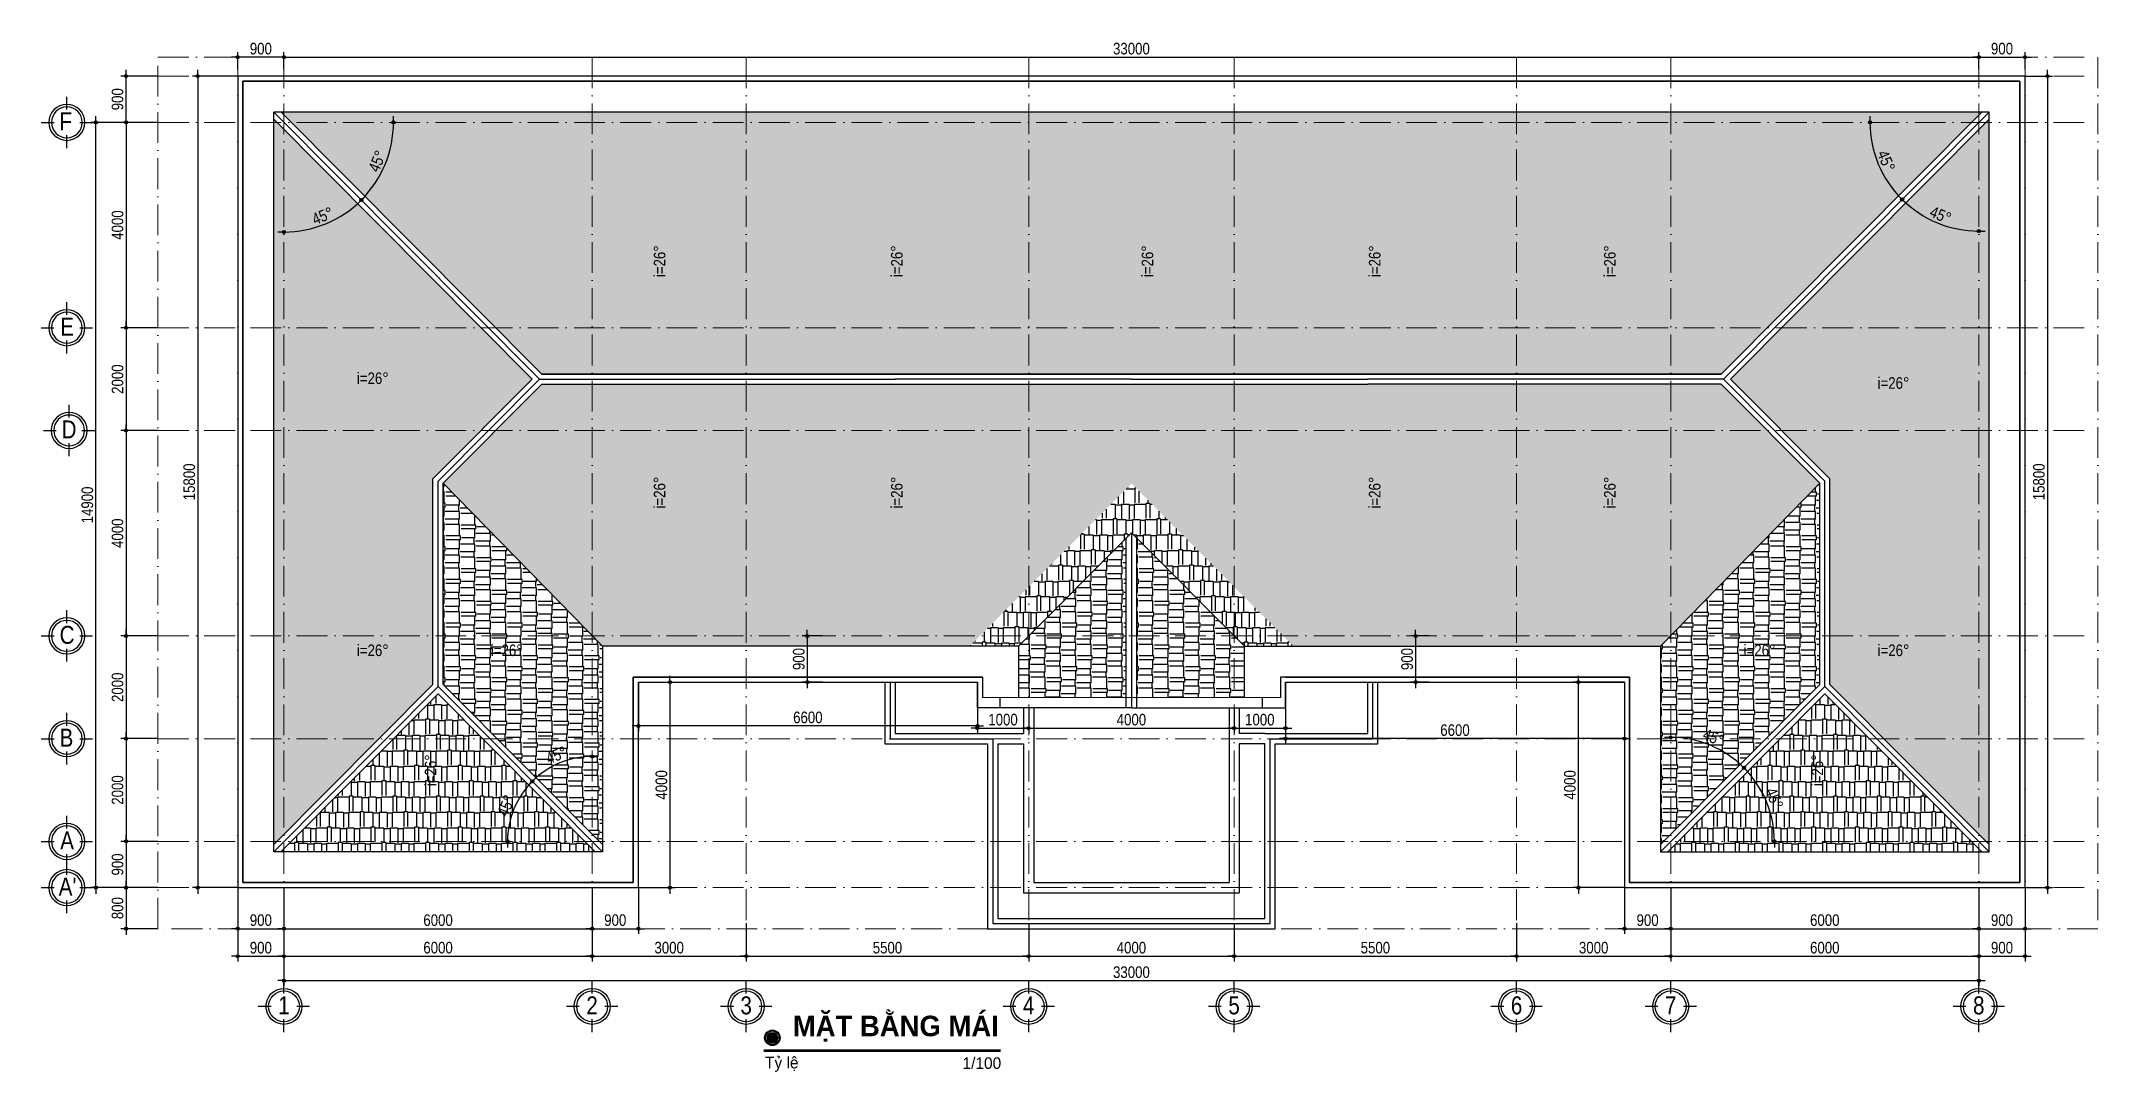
# Model space of a CAD drawing. Header units: millimetres. Extents: x 1201 to 176852, y 279 to 65351.
# Drawn here: x 136807 to 176852, y 45282 to 65351 of the extents above; entities that cross this region are included whole.
import ezdxf
from ezdxf.enums import TextEntityAlignment as Align

# ---------------------------------------------------------------- set-up
doc = ezdxf.new("R2010")
doc.units = ezdxf.units.MM
doc.linetypes.add('ACAD_ISO10W100', pattern=[18, 12, -3, 0, -3])
for name, color, linetype in [('009', 251, 'Continuous'), ('DIM', 1, 'Continuous'), ('HACTH', 8, 'Continuous'), ('HATCHNGOI', 22, 'Continuous'), ('TAGS', 60, 'Continuous'), ('TEXT', 7, 'Continuous'), ('TUONG', 131, 'Continuous')]:
    doc.layers.add(name, color=color, linetype=linetype)
doc.layers.add('NET-THAY', color=2, linetype='Continuous', lineweight=13)
doc.layers.add('TRUC', color=24, linetype='Continuous', lineweight=0)
doc.styles.add('HEL-CONDENSE', font='')
doc.styles.add('HELVECONDENSE', font='', dxfattribs={"height": 250})
doc.styles.add('SWISS-CONDENSE', font='')
doc.styles.add('VNI-HELVE-CONDENSEN', font='')
doc.styles.get('HEL-CONDENSE').set_extended_font_data('VNI-Helve-Condense')
doc.styles.get('HELVECONDENSE').set_extended_font_data('VNI-Helve-Condense')
doc.styles.get('SWISS-CONDENSE').set_extended_font_data('VNI-Swiss-Condense')
doc.styles.get('VNI-HELVE-CONDENSEN').set_extended_font_data('VNI-Helve-Condense')
doc.dimstyles.new('D100', dxfattribs={"dimtxt": 225, "dimasz": 1.2, "dimexe": 100, "dimexo": 0, "dimgap": 50, "dimtad": 1, "dimdec": 0, "dimzin": 13, "dimdsep": 46, "dimtxsty": 'HEL-CONDENSE', "dimblk": 'D50', "dimcen": 0, "dimclrd": 1, "dimclre": 1, "dimclrt": 7, "dimadec": 0, "dimazin": 0, "dimtfac": 1, "dimtdec": 0, "dimtmove": 0, "dimatfit": 3, "dimldrblk": 'D50', "dimfxl": 1, "dimtolj": 1, "dimtzin": 13, "dimarcsym": 0})
doc.dimstyles.get("Standard").update_dxf_attribs({"dimtxt": 0.18, "dimasz": 0.18, "dimexe": 0.18, "dimexo": 0.0625, "dimgap": 0.09, "dimtad": 0, "dimtih": 1, "dimtoh": 1, "dimdec": 4, "dimzin": 0, "dimdsep": 46, "dimtxsty": 'Standard', "dimcen": 0.09, "dimadec": 0, "dimazin": 0, "dimtfac": 1, "dimtdec": 4, "dimtofl": 0, "dimtmove": 0, "dimatfit": 3, "dimfxl": 1, "dimtolj": 1, "dimtzin": 0, "dimarcsym": 0})
pattern_1 = [(90, (-901746.74, 317629.22), (-300, 637.5), [150, -125, 175, -75, 225, -100]), (90, (-901759.24, 317779.22), (-300, 637.5), [125, -475, 100, -150]), (90, (-901728, 318079.22), (-300, 637.5), [75, -775]), (180, (-901746.74, 317629.22), (-300, -212.5), [287.5, -912.5]), (180, (-901746.74, 317779.22), (-300, -212.5), [281.25, -918.75]), (180, (-901746.74, 317904.22), (-300, -212.5), [262.5, -937.5]), (180, (-901727.99, 318079.22), (-300, -212.5), [287.5, -912.5]), (180, (-901727.99, 318154.22), (-300, -212.5), [287.5, -912.5]), (180, (-901746.74, 318379.22), (-300, -212.5), [275, -925])]
pattern_2 = [(180, (-901746.74, 317629.22), (-637.5, -300), [150, -125, 175, -75, 225, -100]), (180, (-901896.74, 317616.72), (-637.5, -300), [125, -475, 100, -150]), (180, (-902196.74, 317647.97), (-637.5, -300), [75, -775]), (270, (-901746.74, 317629.22), (212.5, -300), [287.5, -912.5]), (270, (-901896.74, 317629.22), (212.5, -300), [281.25, -918.75]), (270, (-902021.74, 317629.22), (212.5, -300), [262.5, -937.5]), (270, (-902196.74, 317647.97), (212.5, -300), [287.5, -912.5]), (270, (-902271.74, 317647.97), (212.5, -300), [287.5, -912.5]), (270, (-902496.74, 317629.22), (212.5, -300), [275, -925])]

msp = doc.modelspace()

# ---------------------------------------------------------------- texts
at = {"layer": 'TEXT', "ltscale": 25, "char_height": 50, "width": 5765.63521, "attachment_point": 7, "style": 'HELVECONDENSE'}
for insert, rotation in [((148964.624, 60756.133, 10050), 90.1094066), ((153583.024, 60756.133, 10050), 90.1094066), ((158463.613, 60756.133, 10050), 90.1094066), ((162888.101, 60756.133, 10050), 90.1094066), ((167465.853, 60756.133, 10050), 90.1094066), ((142954.625, 58671.923, 10050), 0.1094066), ((172563.229, 58577.991, 10050), 0.1094066), ((148964.624, 56251.113, 10050), 90.1094066), ((153583.024, 56251.113, 10050), 90.1094066), ((162888.101, 56251.113, 10050), 90.1094066), ((167465.853, 56251.113, 10050), 90.1094066), ((142954.625, 53374.434, 10050), 0.1094066), ((145563.229, 53374.434, 10050), 0.1094066), ((169954.625, 53374.434, 10050), 0.1094066), ((172563.229, 53374.434, 10050), 0.1094066), ((144506.197, 50844.455, 10050), 90.1094066), ((171506.197, 50844.455, 10050), 90.1094066)]:
    msp.add_mtext('{\\H4.5x;i=26\\fArial|b0|i0|c0|p34;°}', dxfattribs=dict(at, insert=insert, rotation=rotation))
at = {"layer": 'TEXT', "color": 7, "insert": (151442.34, 46376.058, 10050), "char_height": 400, "attachment_point": 1, "style": 'SWISS-CONDENSE'}
msp.add_mtext('{\\fVNI-Avo|b1|i0|c0|p2;MAËT BAÈNG MAÙI}', dxfattribs=at)
at = {"layer": 'TEXT', "color": 7, "linetype": 'ByBlock', "char_height": 225, "attachment_point": 1, "style": 'SWISS-CONDENSE'}
for s, insert in [('{\\fVNI-Avo|b0|i0|c0|p2;Tyû leä}', (150901.384, 45574.948, 10050)), ('{\\fVNI-Avo|b0|i0|c0|p2;1/100}', (154746.481, 45564.974, 10050))]:
    msp.add_mtext(s, dxfattribs=dict(at, insert=insert))

# ---------------------------------------------------------------- blocks, each defined once
blk = doc.blocks.new('D50')
at = {"layer": 'DIM'}
blk.add_hatch(color=256, dxfattribs=at).paths.add_polyline_path([(25, 0, 1), (-25, 0, 1)])
blk.add_line((25, 0), (100, 0), dxfattribs=at)
blk.add_circle((0, 0), 25, dxfattribs=at)
blk = doc.blocks.new('*D1167')
at = {"layer": 'DEFPOINTS', "color": 0, "transparency": 16777216}
for p in [(141535, 48178), (147535, 48178), (147535, 47534)]:
    blk.add_point(p, dxfattribs=at)
at = {"layer": 'DIM', "color": 1, "lineweight": -2, "transparency": 16777216}
for p, q in [((141535, 48178), (141535, 47434)), ((147535, 48178), (147535, 47434)), ((141537, 47534), (147534, 47534))]:
    blk.add_line(p, q, dxfattribs=at)
at = {"layer": 'DIM', "color": 1, "lineweight": -2, "transparency": 16777216, "xscale": 1.199999999999999, "yscale": 1.199999999999999, "zscale": 1.199999999999999, "rotation": 180}
blk.add_blockref('D50', (141535, 47534), dxfattribs=at)
at = {"layer": 'DIM', "color": 1, "lineweight": -2, "transparency": 16777216, "xscale": 1.199999999999999, "yscale": 1.199999999999999, "zscale": 1.199999999999999}
blk.add_blockref('D50', (147535, 47534), dxfattribs=at)
at = {"layer": 'DIM', "color": 7, "transparency": 16777216, "insert": (144535, 47699), "char_height": 225, "attachment_point": 5, "style": 'HEL-CONDENSE'}
blk.add_mtext('\\A1;6000', dxfattribs=at)
blk = doc.blocks.new('*D1168')
at = {"layer": 'DEFPOINTS', "color": 0, "transparency": 16777216}
for p in [(147535, 48178), (150535, 48178), (150535, 47534)]:
    blk.add_point(p, dxfattribs=at)
at = {"layer": 'DIM', "color": 1, "lineweight": -2, "transparency": 16777216}
for p, q in [((147535, 48178), (147535, 47434)), ((150535, 48178), (150535, 47434)), ((147537, 47534), (150534, 47534))]:
    blk.add_line(p, q, dxfattribs=at)
at = {"layer": 'DIM', "color": 1, "lineweight": -2, "transparency": 16777216, "xscale": 1.199999999999999, "yscale": 1.199999999999999, "zscale": 1.199999999999999, "rotation": 180}
blk.add_blockref('D50', (147535, 47534), dxfattribs=at)
at = {"layer": 'DIM', "color": 1, "lineweight": -2, "transparency": 16777216, "xscale": 1.199999999999999, "yscale": 1.199999999999999, "zscale": 1.199999999999999}
blk.add_blockref('D50', (150535, 47534), dxfattribs=at)
at = {"layer": 'DIM', "color": 7, "transparency": 16777216, "insert": (149035, 47699), "char_height": 225, "attachment_point": 5, "style": 'HEL-CONDENSE'}
blk.add_mtext('\\A1;3000', dxfattribs=at)
blk = doc.blocks.new('*D1169')
at = {"layer": 'DEFPOINTS', "color": 0, "transparency": 16777216}
for p in [(150535, 48178), (156035, 48178), (156035, 47534)]:
    blk.add_point(p, dxfattribs=at)
at = {"layer": 'DIM', "color": 1, "lineweight": -2, "transparency": 16777216}
for p, q in [((150535, 48178), (150535, 47434)), ((156035, 48178), (156035, 47434)), ((150537, 47534), (156034, 47534))]:
    blk.add_line(p, q, dxfattribs=at)
at = {"layer": 'DIM', "color": 1, "lineweight": -2, "transparency": 16777216, "xscale": 1.199999999999999, "yscale": 1.199999999999999, "zscale": 1.199999999999999, "rotation": 180}
blk.add_blockref('D50', (150535, 47534), dxfattribs=at)
at = {"layer": 'DIM', "color": 1, "lineweight": -2, "transparency": 16777216, "xscale": 1.199999999999999, "yscale": 1.199999999999999, "zscale": 1.199999999999999}
blk.add_blockref('D50', (156035, 47534), dxfattribs=at)
at = {"layer": 'DIM', "color": 7, "transparency": 16777216, "insert": (153285, 47699), "char_height": 225, "attachment_point": 5, "style": 'HEL-CONDENSE'}
blk.add_mtext('\\A1;5500', dxfattribs=at)
blk = doc.blocks.new('*D1170')
at = {"layer": 'DEFPOINTS', "color": 0, "transparency": 16777216}
for p in [(156035, 48178), (160035, 48178), (160035, 47534)]:
    blk.add_point(p, dxfattribs=at)
at = {"layer": 'DIM', "color": 1, "lineweight": -2, "transparency": 16777216}
for p, q in [((156035, 48178), (156035, 47434)), ((160035, 48178), (160035, 47434)), ((156037, 47534), (160034, 47534))]:
    blk.add_line(p, q, dxfattribs=at)
at = {"layer": 'DIM', "color": 1, "lineweight": -2, "transparency": 16777216, "xscale": 1.199999999999999, "yscale": 1.199999999999999, "zscale": 1.199999999999999, "rotation": 180}
blk.add_blockref('D50', (156035, 47534), dxfattribs=at)
at = {"layer": 'DIM', "color": 1, "lineweight": -2, "transparency": 16777216, "xscale": 1.199999999999999, "yscale": 1.199999999999999, "zscale": 1.199999999999999}
blk.add_blockref('D50', (160035, 47534), dxfattribs=at)
at = {"layer": 'DIM', "color": 7, "transparency": 16777216, "insert": (158035, 47699), "char_height": 225, "attachment_point": 5, "style": 'HEL-CONDENSE'}
blk.add_mtext('\\A1;4000', dxfattribs=at)
blk = doc.blocks.new('*D1171')
at = {"layer": 'DEFPOINTS', "color": 0, "transparency": 16777216}
for p in [(160035, 48178), (165535, 48178), (165535, 47534)]:
    blk.add_point(p, dxfattribs=at)
at = {"layer": 'DIM', "color": 1, "lineweight": -2, "transparency": 16777216}
for p, q in [((160035, 48178), (160035, 47434)), ((165535, 48178), (165535, 47434)), ((160037, 47534), (165534, 47534))]:
    blk.add_line(p, q, dxfattribs=at)
at = {"layer": 'DIM', "color": 1, "lineweight": -2, "transparency": 16777216, "xscale": 1.199999999999999, "yscale": 1.199999999999999, "zscale": 1.199999999999999, "rotation": 180}
blk.add_blockref('D50', (160035, 47534), dxfattribs=at)
at = {"layer": 'DIM', "color": 1, "lineweight": -2, "transparency": 16777216, "xscale": 1.199999999999999, "yscale": 1.199999999999999, "zscale": 1.199999999999999}
blk.add_blockref('D50', (165535, 47534), dxfattribs=at)
at = {"layer": 'DIM', "color": 7, "transparency": 16777216, "insert": (162785, 47699), "char_height": 225, "attachment_point": 5, "style": 'HEL-CONDENSE'}
blk.add_mtext('\\A1;5500', dxfattribs=at)
blk = doc.blocks.new('*D1172')
at = {"layer": 'DEFPOINTS', "color": 0, "transparency": 16777216}
for p in [(165535, 48178), (168535, 48178), (168535, 47534)]:
    blk.add_point(p, dxfattribs=at)
at = {"layer": 'DIM', "color": 1, "lineweight": -2, "transparency": 16777216}
for p, q in [((165535, 48178), (165535, 47434)), ((168535, 48178), (168535, 47434)), ((165537, 47534), (168534, 47534))]:
    blk.add_line(p, q, dxfattribs=at)
at = {"layer": 'DIM', "color": 1, "lineweight": -2, "transparency": 16777216, "xscale": 1.199999999999999, "yscale": 1.199999999999999, "zscale": 1.199999999999999, "rotation": 180}
blk.add_blockref('D50', (165535, 47534), dxfattribs=at)
at = {"layer": 'DIM', "color": 1, "lineweight": -2, "transparency": 16777216, "xscale": 1.199999999999999, "yscale": 1.199999999999999, "zscale": 1.199999999999999}
blk.add_blockref('D50', (168535, 47534), dxfattribs=at)
at = {"layer": 'DIM', "color": 7, "transparency": 16777216, "insert": (167035, 47699), "char_height": 225, "attachment_point": 5, "style": 'HEL-CONDENSE'}
blk.add_mtext('\\A1;3000', dxfattribs=at)
blk = doc.blocks.new('*D1173')
at = {"layer": 'DEFPOINTS', "color": 0, "transparency": 16777216}
for p in [(168535, 48178), (174535, 48178), (174535, 47534)]:
    blk.add_point(p, dxfattribs=at)
at = {"layer": 'DIM', "color": 1, "lineweight": -2, "transparency": 16777216}
for p, q in [((168535, 48178), (168535, 47434)), ((174535, 48178), (174535, 47434)), ((168537, 47534), (174534, 47534))]:
    blk.add_line(p, q, dxfattribs=at)
at = {"layer": 'DIM', "color": 1, "lineweight": -2, "transparency": 16777216, "xscale": 1.199999999999999, "yscale": 1.199999999999999, "zscale": 1.199999999999999, "rotation": 180}
blk.add_blockref('D50', (168535, 47534), dxfattribs=at)
at = {"layer": 'DIM', "color": 1, "lineweight": -2, "transparency": 16777216, "xscale": 1.199999999999999, "yscale": 1.199999999999999, "zscale": 1.199999999999999}
blk.add_blockref('D50', (174535, 47534), dxfattribs=at)
at = {"layer": 'DIM', "color": 7, "transparency": 16777216, "insert": (171535, 47699), "char_height": 225, "attachment_point": 5, "style": 'HEL-CONDENSE'}
blk.add_mtext('\\A1;6000', dxfattribs=at)
blk = doc.blocks.new('*D1174')
at = {"layer": 'DEFPOINTS', "color": 0, "transparency": 16777216}
for p in [(141535, 48178), (174535, 48178), (174535, 47058)]:
    blk.add_point(p, dxfattribs=at)
at = {"layer": 'DIM', "color": 1, "lineweight": -2, "transparency": 16777216}
for p, q in [((141535, 48178), (141535, 46958)), ((174535, 48178), (174535, 46958)), ((141537, 47058), (174534, 47058))]:
    blk.add_line(p, q, dxfattribs=at)
at = {"layer": 'DIM', "color": 1, "lineweight": -2, "transparency": 16777216, "xscale": 1.199999999999999, "yscale": 1.199999999999999, "zscale": 1.199999999999999, "rotation": 180}
blk.add_blockref('D50', (141535, 47058), dxfattribs=at)
at = {"layer": 'DIM', "color": 1, "lineweight": -2, "transparency": 16777216, "xscale": 1.199999999999999, "yscale": 1.199999999999999, "zscale": 1.199999999999999}
blk.add_blockref('D50', (174535, 47058), dxfattribs=at)
at = {"layer": 'DIM', "color": 7, "transparency": 16777216, "insert": (158035, 47222), "char_height": 225, "attachment_point": 5, "style": 'HEL-CONDENSE'}
blk.add_mtext('\\A1;33000', dxfattribs=at)
blk = doc.blocks.new('A$C206177D3')
at = {"layer": 'TAGS', "ltscale": 1000}
for p, q in [((-37, 240), (-37, 490)), ((-287, -10), (-537, -10)), ((-37, -510), (-37, -260)), ((463, -10), (213, -10))]:
    blk.add_line(p, q, dxfattribs=at)
blk.add_circle((-37, -10), 350, dxfattribs=at)
at = {"layer": 'TAGS', "color": 254, "ltscale": 1000}
blk.add_circle((-37, -10), 300, dxfattribs=at)
at = {"layer": 'TAGS', "ltscale": 1000, "style": 'VNI-HELVE-CONDENSEN'}
blk.add_attdef('A', text='', height=350, dxfattribs=at).set_placement((-38, -166), align=Align.CENTER)
blk = doc.blocks.new('*D1175')
at = {"layer": 'DEFPOINTS', "color": 0, "transparency": 16777216}
for p in [(139081, 63770), (138460, 59770), (139081, 59770)]:
    blk.add_point(p, dxfattribs=at)
at = {"layer": 'DIM', "color": 1, "lineweight": -2, "transparency": 16777216}
for p, q in [((139081, 63770), (138360, 63770)), ((138460, 63769), (138460, 59771)), ((139081, 59770), (138360, 59770))]:
    blk.add_line(p, q, dxfattribs=at)
at = {"layer": 'DIM', "color": 1, "lineweight": -2, "transparency": 16777216, "xscale": 1.199999999999999, "yscale": 1.199999999999999, "zscale": 1.199999999999999}
for p, rotation in [((138460, 63770), 90), ((138460, 59770), 270)]:
    blk.add_blockref('D50', p, dxfattribs=dict(at, rotation=rotation))
at = {"layer": 'DIM', "color": 7, "transparency": 16777216, "insert": (138295, 61770), "char_height": 225, "attachment_point": 5, "rotation": 90, "style": 'HEL-CONDENSE'}
blk.add_mtext('\\A1;4000', dxfattribs=at)
blk = doc.blocks.new('*D1176')
at = {"layer": 'DEFPOINTS', "color": 0, "transparency": 16777216}
for p in [(139081, 59770), (138460, 57770), (139081, 57770)]:
    blk.add_point(p, dxfattribs=at)
at = {"layer": 'DIM', "color": 1, "lineweight": -2, "transparency": 16777216}
for p, q in [((139081, 59770), (138360, 59770)), ((138460, 59769), (138460, 57771)), ((139081, 57770), (138360, 57770))]:
    blk.add_line(p, q, dxfattribs=at)
at = {"layer": 'DIM', "color": 1, "lineweight": -2, "transparency": 16777216, "xscale": 1.199999999999999, "yscale": 1.199999999999999, "zscale": 1.199999999999999}
for p, rotation in [((138460, 59770), 90), ((138460, 57770), 270)]:
    blk.add_blockref('D50', p, dxfattribs=dict(at, rotation=rotation))
at = {"layer": 'DIM', "color": 7, "transparency": 16777216, "insert": (138295, 58770), "char_height": 225, "attachment_point": 5, "rotation": 90, "style": 'HEL-CONDENSE'}
blk.add_mtext('\\A1;2000', dxfattribs=at)
blk = doc.blocks.new('*D1177')
at = {"layer": 'DEFPOINTS', "color": 0, "transparency": 16777216}
for p in [(139081, 57770), (138460, 53770), (139081, 53770)]:
    blk.add_point(p, dxfattribs=at)
at = {"layer": 'DIM', "color": 1, "lineweight": -2, "transparency": 16777216}
for p, q in [((139081, 57770), (138360, 57770)), ((138460, 57769), (138460, 53771)), ((139081, 53770), (138360, 53770))]:
    blk.add_line(p, q, dxfattribs=at)
at = {"layer": 'DIM', "color": 1, "lineweight": -2, "transparency": 16777216, "xscale": 1.199999999999999, "yscale": 1.199999999999999, "zscale": 1.199999999999999}
for p, rotation in [((138460, 57770), 90), ((138460, 53770), 270)]:
    blk.add_blockref('D50', p, dxfattribs=dict(at, rotation=rotation))
at = {"layer": 'DIM', "color": 7, "transparency": 16777216, "insert": (138295, 55770), "char_height": 225, "attachment_point": 5, "rotation": 90, "style": 'HEL-CONDENSE'}
blk.add_mtext('\\A1;4000', dxfattribs=at)
blk = doc.blocks.new('*D1178')
at = {"layer": 'DEFPOINTS', "color": 0, "transparency": 16777216}
for p in [(139081, 53770), (138460, 51770), (139081, 51770)]:
    blk.add_point(p, dxfattribs=at)
at = {"layer": 'DIM', "color": 1, "lineweight": -2, "transparency": 16777216}
for p, q in [((139081, 53770), (138360, 53770)), ((138460, 53769), (138460, 51771)), ((139081, 51770), (138360, 51770))]:
    blk.add_line(p, q, dxfattribs=at)
at = {"layer": 'DIM', "color": 1, "lineweight": -2, "transparency": 16777216, "xscale": 1.199999999999999, "yscale": 1.199999999999999, "zscale": 1.199999999999999}
for p, rotation in [((138460, 53770), 90), ((138460, 51770), 270)]:
    blk.add_blockref('D50', p, dxfattribs=dict(at, rotation=rotation))
at = {"layer": 'DIM', "color": 7, "transparency": 16777216, "insert": (138295, 52770), "char_height": 225, "attachment_point": 5, "rotation": 90, "style": 'HEL-CONDENSE'}
blk.add_mtext('\\A1;2000', dxfattribs=at)
blk = doc.blocks.new('*D1179')
at = {"layer": 'DEFPOINTS', "color": 0, "transparency": 16777216}
for p in [(137872, 63770), (139081, 63770), (139081, 48870)]:
    blk.add_point(p, dxfattribs=at)
at = {"layer": 'DIM', "color": 1, "lineweight": -2, "transparency": 16777216}
for p, q in [((139081, 63770), (137772, 63770)), ((137872, 48871), (137872, 63769)), ((139081, 48870), (137772, 48870))]:
    blk.add_line(p, q, dxfattribs=at)
at = {"layer": 'DIM', "color": 1, "lineweight": -2, "transparency": 16777216, "xscale": 1.199999999999999, "yscale": 1.199999999999999, "zscale": 1.199999999999999}
for p, rotation in [((137872, 63770), 90), ((137872, 48870), 270)]:
    blk.add_blockref('D50', p, dxfattribs=dict(at, rotation=rotation))
at = {"layer": 'DIM', "color": 7, "transparency": 16777216, "insert": (137707, 56320), "char_height": 225, "attachment_point": 5, "rotation": 90, "style": 'HEL-CONDENSE'}
blk.add_mtext('\\A1;14900', dxfattribs=at)
blk = doc.blocks.new('*D1195')
at = {"layer": 'DEFPOINTS', "color": 0, "transparency": 16777216}
for p in [(139081, 51770), (138460, 49770), (139081, 49770)]:
    blk.add_point(p, dxfattribs=at)
at = {"layer": 'DIM', "color": 1, "lineweight": -2, "transparency": 16777216}
for p, q in [((139081, 51770), (138360, 51770)), ((138460, 51769), (138460, 49771)), ((139081, 49770), (138360, 49770))]:
    blk.add_line(p, q, dxfattribs=at)
at = {"layer": 'DIM', "color": 1, "lineweight": -2, "transparency": 16777216, "xscale": 1.199999999999999, "yscale": 1.199999999999999, "zscale": 1.199999999999999}
for p, rotation in [((138460, 51770), 90), ((138460, 49770), 270)]:
    blk.add_blockref('D50', p, dxfattribs=dict(at, rotation=rotation))
at = {"layer": 'DIM', "color": 7, "transparency": 16777216, "insert": (138295, 50770), "char_height": 225, "attachment_point": 5, "rotation": 90, "style": 'HEL-CONDENSE'}
blk.add_mtext('\\A1;2000', dxfattribs=at)
blk = doc.blocks.new('*D1196')
at = {"layer": 'DEFPOINTS', "color": 0, "transparency": 16777216}
for p in [(139081, 49770), (138460, 48870), (139081, 48870)]:
    blk.add_point(p, dxfattribs=at)
at = {"layer": 'DIM', "color": 1, "lineweight": -2, "transparency": 16777216}
for p, q in [((139081, 49770), (138360, 49770)), ((138460, 49769), (138460, 48871)), ((139081, 48870), (138360, 48870))]:
    blk.add_line(p, q, dxfattribs=at)
at = {"layer": 'DIM', "color": 1, "lineweight": -2, "transparency": 16777216, "xscale": 1.199999999999999, "yscale": 1.199999999999999, "zscale": 1.199999999999999}
for p, rotation in [((138460, 49770), 90), ((138460, 48870), 270)]:
    blk.add_blockref('D50', p, dxfattribs=dict(at, rotation=rotation))
at = {"layer": 'DIM', "color": 7, "transparency": 16777216, "insert": (138295, 49320), "char_height": 225, "attachment_point": 5, "rotation": 90, "style": 'HEL-CONDENSE'}
blk.add_mtext('\\A1;900', dxfattribs=at)
blk = doc.blocks.new('*D1197')
at = {"layer": 'DEFPOINTS', "color": 0, "transparency": 16777216}
for p in [(139081, 48870), (138460, 48070), (139081, 48070)]:
    blk.add_point(p, dxfattribs=at)
at = {"layer": 'DIM', "color": 1, "lineweight": -2, "transparency": 16777216}
for p, q in [((139081, 48870), (138360, 48870)), ((138460, 48869), (138460, 48071)), ((139081, 48070), (138360, 48070))]:
    blk.add_line(p, q, dxfattribs=at)
at = {"layer": 'DIM', "color": 1, "lineweight": -2, "transparency": 16777216, "xscale": 1.199999999999999, "yscale": 1.199999999999999, "zscale": 1.199999999999999}
for p, rotation in [((138460, 48870), 90), ((138460, 48070), 270)]:
    blk.add_blockref('D50', p, dxfattribs=dict(at, rotation=rotation))
at = {"layer": 'DIM', "color": 7, "transparency": 16777216, "insert": (138295, 48470), "char_height": 225, "attachment_point": 5, "rotation": 90, "style": 'HEL-CONDENSE'}
blk.add_mtext('\\A1;800', dxfattribs=at)
blk = doc.blocks.new('*D1198')
at = {"layer": 'DEFPOINTS', "color": 0, "transparency": 16777216}
for p in [(138460, 64670), (139081, 64670), (139081, 63770)]:
    blk.add_point(p, dxfattribs=at)
at = {"layer": 'DIM', "color": 1, "lineweight": -2, "transparency": 16777216}
for p, q in [((139081, 64670), (138360, 64670)), ((138460, 63771), (138460, 64669)), ((139081, 63770), (138360, 63770))]:
    blk.add_line(p, q, dxfattribs=at)
at = {"layer": 'DIM', "color": 1, "lineweight": -2, "transparency": 16777216, "xscale": 1.199999999999999, "yscale": 1.199999999999999, "zscale": 1.199999999999999}
for p, rotation in [((138460, 64670), 90), ((138460, 63770), 270)]:
    blk.add_blockref('D50', p, dxfattribs=dict(at, rotation=rotation))
at = {"layer": 'DIM', "color": 7, "transparency": 16777216, "insert": (138295, 64220), "char_height": 225, "attachment_point": 5, "rotation": 90, "style": 'HEL-CONDENSE'}
blk.add_mtext('\\A1;900', dxfattribs=at)
blk = doc.blocks.new('*D1199')
at = {"layer": 'DEFPOINTS', "color": 0, "transparency": 16777216}
for p in [(140635, 48070), (141535, 48070), (141535, 47534)]:
    blk.add_point(p, dxfattribs=at)
at = {"layer": 'DIM', "color": 1, "lineweight": -2, "transparency": 16777216}
for p, q in [((140635, 48070), (140635, 47434)), ((141535, 48070), (141535, 47434)), ((140637, 47534), (141534, 47534))]:
    blk.add_line(p, q, dxfattribs=at)
at = {"layer": 'DIM', "color": 1, "lineweight": -2, "transparency": 16777216, "xscale": 1.199999999999999, "yscale": 1.199999999999999, "zscale": 1.199999999999999, "rotation": 180}
blk.add_blockref('D50', (140635, 47534), dxfattribs=at)
at = {"layer": 'DIM', "color": 1, "lineweight": -2, "transparency": 16777216, "xscale": 1.199999999999999, "yscale": 1.199999999999999, "zscale": 1.199999999999999}
blk.add_blockref('D50', (141535, 47534), dxfattribs=at)
at = {"layer": 'DIM', "color": 7, "transparency": 16777216, "insert": (141085, 47699), "char_height": 225, "attachment_point": 5, "style": 'HEL-CONDENSE'}
blk.add_mtext('\\A1;900', dxfattribs=at)
blk = doc.blocks.new('*D1200')
at = {"layer": 'DEFPOINTS', "color": 0, "transparency": 16777216}
for p in [(174535, 48070), (175435, 48070), (175435, 47534)]:
    blk.add_point(p, dxfattribs=at)
at = {"layer": 'DIM', "color": 1, "lineweight": -2, "transparency": 16777216}
for p, q in [((174535, 48070), (174535, 47434)), ((175435, 48070), (175435, 47434)), ((174537, 47534), (175434, 47534))]:
    blk.add_line(p, q, dxfattribs=at)
at = {"layer": 'DIM', "color": 1, "lineweight": -2, "transparency": 16777216, "xscale": 1.199999999999999, "yscale": 1.199999999999999, "zscale": 1.199999999999999, "rotation": 180}
blk.add_blockref('D50', (174535, 47534), dxfattribs=at)
at = {"layer": 'DIM', "color": 1, "lineweight": -2, "transparency": 16777216, "xscale": 1.199999999999999, "yscale": 1.199999999999999, "zscale": 1.199999999999999}
blk.add_blockref('D50', (175435, 47534), dxfattribs=at)
at = {"layer": 'DIM', "color": 7, "transparency": 16777216, "insert": (174985, 47699), "char_height": 225, "attachment_point": 5, "style": 'HEL-CONDENSE'}
blk.add_mtext('\\A1;900', dxfattribs=at)
blk = doc.blocks.new('*D1138')
at = {"layer": 'DEFPOINTS', "color": 0, "transparency": 16777216}
for p in [(175435, 64670), (175435, 48870), (175870, 48870)]:
    blk.add_point(p, dxfattribs=at)
at = {"layer": 'DIM', "color": 1, "lineweight": -2, "transparency": 16777216}
for p, q in [((175435, 64670), (175970, 64670)), ((175870, 64669), (175870, 48871)), ((175435, 48870), (175970, 48870))]:
    blk.add_line(p, q, dxfattribs=at)
at = {"layer": 'DIM', "color": 1, "lineweight": -2, "transparency": 16777216, "xscale": 1.199999999999999, "yscale": 1.199999999999999, "zscale": 1.199999999999999}
for p, rotation in [((175870, 64670), 90), ((175870, 48870), 270)]:
    blk.add_blockref('D50', p, dxfattribs=dict(at, rotation=rotation))
at = {"layer": 'DIM', "color": 7, "transparency": 16777216, "insert": (175705, 56770), "char_height": 225, "attachment_point": 5, "rotation": 90, "style": 'HEL-CONDENSE'}
blk.add_mtext('\\A1;15800', dxfattribs=at)
blk = doc.blocks.new('*D1139')
at = {"layer": 'DEFPOINTS', "color": 0, "transparency": 16777216}
for p in [(174535, 65039), (141535, 64805), (174535, 64805)]:
    blk.add_point(p, dxfattribs=at)
at = {"layer": 'DIM', "color": 1, "lineweight": -2, "transparency": 16777216}
for p, q in [((141535, 64805), (141535, 65139)), ((141537, 65039), (174534, 65039)), ((174535, 64805), (174535, 65139))]:
    blk.add_line(p, q, dxfattribs=at)
at = {"layer": 'DIM', "color": 1, "lineweight": -2, "transparency": 16777216, "xscale": 1.199999999999999, "yscale": 1.199999999999999, "zscale": 1.199999999999999, "rotation": 180}
blk.add_blockref('D50', (141535, 65039), dxfattribs=at)
at = {"layer": 'DIM', "color": 1, "lineweight": -2, "transparency": 16777216, "xscale": 1.199999999999999, "yscale": 1.199999999999999, "zscale": 1.199999999999999}
blk.add_blockref('D50', (174535, 65039), dxfattribs=at)
at = {"layer": 'DIM', "color": 7, "transparency": 16777216, "insert": (158035, 65204), "char_height": 225, "attachment_point": 5, "style": 'HEL-CONDENSE'}
blk.add_mtext('\\A1;33000', dxfattribs=at)
blk = doc.blocks.new('*D1160')
at = {"layer": 'DEFPOINTS', "color": 0, "linetype": 'Continuous', "transparency": 16777216}
for p in [(175435, 65039), (174535, 64805), (175435, 64805)]:
    blk.add_point(p, dxfattribs=at)
at = {"layer": 'DIM', "color": 1, "linetype": 'Continuous', "lineweight": -2, "transparency": 16777216}
for p, q in [((174535, 64805), (174535, 65139)), ((174537, 65039), (175434, 65039)), ((175435, 64805), (175435, 65139))]:
    blk.add_line(p, q, dxfattribs=at)
at = {"layer": 'DIM', "color": 1, "linetype": 'Continuous', "lineweight": -2, "transparency": 16777216, "xscale": 1.199999999999999, "yscale": 1.199999999999999, "zscale": 1.199999999999999, "rotation": 180}
blk.add_blockref('D50', (174535, 65039), dxfattribs=at)
at = {"layer": 'DIM', "color": 1, "linetype": 'Continuous', "lineweight": -2, "transparency": 16777216, "xscale": 1.199999999999999, "yscale": 1.199999999999999, "zscale": 1.199999999999999}
blk.add_blockref('D50', (175435, 65039), dxfattribs=at)
at = {"layer": 'DIM', "color": 7, "linetype": 'Continuous', "transparency": 16777216, "insert": (174985, 65204), "char_height": 225, "attachment_point": 5, "style": 'HEL-CONDENSE'}
blk.add_mtext('\\A1;900', dxfattribs=at)
blk = doc.blocks.new('*D1161')
at = {"layer": 'DEFPOINTS', "color": 0, "linetype": 'Continuous', "transparency": 16777216}
for p in [(140635, 65039), (140635, 64805), (141535, 64805)]:
    blk.add_point(p, dxfattribs=at)
at = {"layer": 'DIM', "color": 1, "linetype": 'Continuous', "lineweight": -2, "transparency": 16777216}
for p, q in [((140635, 64805), (140635, 65139)), ((141534, 65039), (140637, 65039)), ((141535, 64805), (141535, 65139))]:
    blk.add_line(p, q, dxfattribs=at)
at = {"layer": 'DIM', "color": 1, "linetype": 'Continuous', "lineweight": -2, "transparency": 16777216, "xscale": 1.199999999999999, "yscale": 1.199999999999999, "zscale": 1.199999999999999, "rotation": 180}
blk.add_blockref('D50', (140635, 65039), dxfattribs=at)
at = {"layer": 'DIM', "color": 1, "linetype": 'Continuous', "lineweight": -2, "transparency": 16777216, "xscale": 1.199999999999999, "yscale": 1.199999999999999, "zscale": 1.199999999999999}
blk.add_blockref('D50', (141535, 65039), dxfattribs=at)
at = {"layer": 'DIM', "color": 7, "linetype": 'Continuous', "transparency": 16777216, "insert": (141085, 65204), "char_height": 225, "attachment_point": 5, "style": 'HEL-CONDENSE'}
blk.add_mtext('\\A1;900', dxfattribs=at)
blk = doc.blocks.new('*D1162')
at = {"layer": 'DEFPOINTS', "color": 0, "linetype": 'Continuous', "transparency": 16777216}
for p in [(155035, 52370), (156035, 52370), (156035, 51974)]:
    blk.add_point(p, dxfattribs=at)
at = {"layer": 'DIM', "color": 1, "linetype": 'Continuous', "lineweight": -2, "transparency": 16777216}
for p, q in [((155035, 52370), (155035, 51874)), ((156035, 52370), (156035, 51874)), ((155037, 51974), (156034, 51974))]:
    blk.add_line(p, q, dxfattribs=at)
at = {"layer": 'DIM', "color": 1, "linetype": 'Continuous', "lineweight": -2, "transparency": 16777216, "xscale": 1.199999999999999, "yscale": 1.199999999999999, "zscale": 1.199999999999999, "rotation": 180}
blk.add_blockref('D50', (155035, 51974), dxfattribs=at)
at = {"layer": 'DIM', "color": 1, "linetype": 'Continuous', "lineweight": -2, "transparency": 16777216, "xscale": 1.199999999999999, "yscale": 1.199999999999999, "zscale": 1.199999999999999}
blk.add_blockref('D50', (156035, 51974), dxfattribs=at)
at = {"layer": 'DIM', "color": 7, "linetype": 'Continuous', "transparency": 16777216, "insert": (155535, 52139), "char_height": 225, "attachment_point": 5, "style": 'HEL-CONDENSE'}
blk.add_mtext('\\A1;1000', dxfattribs=at)
blk = doc.blocks.new('*D1163')
at = {"layer": 'DEFPOINTS', "color": 0, "linetype": 'Continuous', "transparency": 16777216}
for p in [(156035, 52370), (160035, 52370), (160035, 51974)]:
    blk.add_point(p, dxfattribs=at)
at = {"layer": 'DIM', "color": 1, "linetype": 'Continuous', "lineweight": -2, "transparency": 16777216}
for p, q in [((156035, 52370), (156035, 51874)), ((160035, 52370), (160035, 51874)), ((156037, 51974), (160034, 51974))]:
    blk.add_line(p, q, dxfattribs=at)
at = {"layer": 'DIM', "color": 1, "linetype": 'Continuous', "lineweight": -2, "transparency": 16777216, "xscale": 1.199999999999999, "yscale": 1.199999999999999, "zscale": 1.199999999999999, "rotation": 180}
blk.add_blockref('D50', (156035, 51974), dxfattribs=at)
at = {"layer": 'DIM', "color": 1, "linetype": 'Continuous', "lineweight": -2, "transparency": 16777216, "xscale": 1.199999999999999, "yscale": 1.199999999999999, "zscale": 1.199999999999999}
blk.add_blockref('D50', (160035, 51974), dxfattribs=at)
at = {"layer": 'DIM', "color": 7, "linetype": 'Continuous', "transparency": 16777216, "insert": (158035, 52139), "char_height": 225, "attachment_point": 5, "style": 'HEL-CONDENSE'}
blk.add_mtext('\\A1;4000', dxfattribs=at)
blk = doc.blocks.new('*D1164')
at = {"layer": 'DEFPOINTS', "color": 0, "linetype": 'Continuous', "transparency": 16777216}
for p in [(160035, 52370), (161035, 52370), (161035, 51974)]:
    blk.add_point(p, dxfattribs=at)
at = {"layer": 'DIM', "color": 1, "linetype": 'Continuous', "lineweight": -2, "transparency": 16777216}
for p, q in [((160035, 52370), (160035, 51874)), ((161035, 52370), (161035, 51874)), ((160037, 51974), (161034, 51974))]:
    blk.add_line(p, q, dxfattribs=at)
at = {"layer": 'DIM', "color": 1, "linetype": 'Continuous', "lineweight": -2, "transparency": 16777216, "xscale": 1.199999999999999, "yscale": 1.199999999999999, "zscale": 1.199999999999999, "rotation": 180}
blk.add_blockref('D50', (160035, 51974), dxfattribs=at)
at = {"layer": 'DIM', "color": 1, "linetype": 'Continuous', "lineweight": -2, "transparency": 16777216, "xscale": 1.199999999999999, "yscale": 1.199999999999999, "zscale": 1.199999999999999}
blk.add_blockref('D50', (161035, 51974), dxfattribs=at)
at = {"layer": 'DIM', "color": 7, "linetype": 'Continuous', "transparency": 16777216, "insert": (160535, 52139), "char_height": 225, "attachment_point": 5, "style": 'HEL-CONDENSE'}
blk.add_mtext('\\A1;1000', dxfattribs=at)
blk = doc.blocks.new('*D1165')
at = {"layer": 'DEFPOINTS', "color": 0, "linetype": 'Continuous', "transparency": 16777216}
for p in [(140635, 48870), (141535, 48870), (141535, 48070)]:
    blk.add_point(p, dxfattribs=at)
at = {"layer": 'DIM', "color": 1, "linetype": 'Continuous', "lineweight": -2, "transparency": 16777216}
for p, q in [((140635, 48870), (140635, 47970)), ((141535, 48870), (141535, 47970)), ((140637, 48070), (141534, 48070))]:
    blk.add_line(p, q, dxfattribs=at)
at = {"layer": 'DIM', "color": 1, "linetype": 'Continuous', "lineweight": -2, "transparency": 16777216, "xscale": 1.199999999999999, "yscale": 1.199999999999999, "zscale": 1.199999999999999, "rotation": 180}
blk.add_blockref('D50', (140635, 48070), dxfattribs=at)
at = {"layer": 'DIM', "color": 1, "linetype": 'Continuous', "lineweight": -2, "transparency": 16777216, "xscale": 1.199999999999999, "yscale": 1.199999999999999, "zscale": 1.199999999999999}
blk.add_blockref('D50', (141535, 48070), dxfattribs=at)
at = {"layer": 'DIM', "color": 7, "linetype": 'Continuous', "transparency": 16777216, "insert": (141085, 48235), "char_height": 225, "attachment_point": 5, "style": 'HEL-CONDENSE'}
blk.add_mtext('\\A1;900', dxfattribs=at)
blk = doc.blocks.new('*D1166')
at = {"layer": 'DEFPOINTS', "color": 0, "linetype": 'Continuous', "transparency": 16777216}
for p in [(141535, 48870), (147535, 48870), (147535, 48070)]:
    blk.add_point(p, dxfattribs=at)
at = {"layer": 'DIM', "color": 1, "linetype": 'Continuous', "lineweight": -2, "transparency": 16777216}
for p, q in [((141535, 48870), (141535, 47970)), ((147535, 48870), (147535, 47970)), ((141537, 48070), (147534, 48070))]:
    blk.add_line(p, q, dxfattribs=at)
at = {"layer": 'DIM', "color": 1, "linetype": 'Continuous', "lineweight": -2, "transparency": 16777216, "xscale": 1.199999999999999, "yscale": 1.199999999999999, "zscale": 1.199999999999999, "rotation": 180}
blk.add_blockref('D50', (141535, 48070), dxfattribs=at)
at = {"layer": 'DIM', "color": 1, "linetype": 'Continuous', "lineweight": -2, "transparency": 16777216, "xscale": 1.199999999999999, "yscale": 1.199999999999999, "zscale": 1.199999999999999}
blk.add_blockref('D50', (147535, 48070), dxfattribs=at)
at = {"layer": 'DIM', "color": 7, "linetype": 'Continuous', "transparency": 16777216, "insert": (144535, 48235), "char_height": 225, "attachment_point": 5, "style": 'HEL-CONDENSE'}
blk.add_mtext('\\A1;6000', dxfattribs=at)
blk = doc.blocks.new('*D988')
at = {"layer": 'DEFPOINTS', "color": 0, "linetype": 'Continuous', "transparency": 16777216}
for p in [(147535, 48870), (148435, 48870), (148435, 48070)]:
    blk.add_point(p, dxfattribs=at)
at = {"layer": 'DIM', "color": 1, "linetype": 'Continuous', "lineweight": -2, "transparency": 16777216}
for p, q in [((147535, 48870), (147535, 47970)), ((148435, 48870), (148435, 47970)), ((147537, 48070), (148434, 48070))]:
    blk.add_line(p, q, dxfattribs=at)
at = {"layer": 'DIM', "color": 1, "linetype": 'Continuous', "lineweight": -2, "transparency": 16777216, "xscale": 1.199999999999999, "yscale": 1.199999999999999, "zscale": 1.199999999999999, "rotation": 180}
blk.add_blockref('D50', (147535, 48070), dxfattribs=at)
at = {"layer": 'DIM', "color": 1, "linetype": 'Continuous', "lineweight": -2, "transparency": 16777216, "xscale": 1.199999999999999, "yscale": 1.199999999999999, "zscale": 1.199999999999999}
blk.add_blockref('D50', (148435, 48070), dxfattribs=at)
at = {"layer": 'DIM', "color": 7, "linetype": 'Continuous', "transparency": 16777216, "insert": (147985, 48235), "char_height": 225, "attachment_point": 5, "style": 'HEL-CONDENSE'}
blk.add_mtext('\\A1;900', dxfattribs=at)
blk = doc.blocks.new('*D989')
at = {"layer": 'DEFPOINTS', "color": 0, "linetype": 'Continuous', "transparency": 16777216}
for p in [(167635, 48870), (168535, 48870), (168535, 48070)]:
    blk.add_point(p, dxfattribs=at)
at = {"layer": 'DIM', "color": 1, "linetype": 'Continuous', "lineweight": -2, "transparency": 16777216}
for p, q in [((167635, 48870), (167635, 47970)), ((168535, 48870), (168535, 47970)), ((167637, 48070), (168534, 48070))]:
    blk.add_line(p, q, dxfattribs=at)
at = {"layer": 'DIM', "color": 1, "linetype": 'Continuous', "lineweight": -2, "transparency": 16777216, "xscale": 1.199999999999999, "yscale": 1.199999999999999, "zscale": 1.199999999999999, "rotation": 180}
blk.add_blockref('D50', (167635, 48070), dxfattribs=at)
at = {"layer": 'DIM', "color": 1, "linetype": 'Continuous', "lineweight": -2, "transparency": 16777216, "xscale": 1.199999999999999, "yscale": 1.199999999999999, "zscale": 1.199999999999999}
blk.add_blockref('D50', (168535, 48070), dxfattribs=at)
at = {"layer": 'DIM', "color": 7, "linetype": 'Continuous', "transparency": 16777216, "insert": (168085, 48235), "char_height": 225, "attachment_point": 5, "style": 'HEL-CONDENSE'}
blk.add_mtext('\\A1;900', dxfattribs=at)
blk = doc.blocks.new('*D990')
at = {"layer": 'DEFPOINTS', "color": 0, "linetype": 'Continuous', "transparency": 16777216}
for p in [(168535, 48870), (174535, 48870), (174535, 48070)]:
    blk.add_point(p, dxfattribs=at)
at = {"layer": 'DIM', "color": 1, "linetype": 'Continuous', "lineweight": -2, "transparency": 16777216}
for p, q in [((168535, 48870), (168535, 47970)), ((174535, 48870), (174535, 47970)), ((168537, 48070), (174534, 48070))]:
    blk.add_line(p, q, dxfattribs=at)
at = {"layer": 'DIM', "color": 1, "linetype": 'Continuous', "lineweight": -2, "transparency": 16777216, "xscale": 1.199999999999999, "yscale": 1.199999999999999, "zscale": 1.199999999999999, "rotation": 180}
blk.add_blockref('D50', (168535, 48070), dxfattribs=at)
at = {"layer": 'DIM', "color": 1, "linetype": 'Continuous', "lineweight": -2, "transparency": 16777216, "xscale": 1.199999999999999, "yscale": 1.199999999999999, "zscale": 1.199999999999999}
blk.add_blockref('D50', (174535, 48070), dxfattribs=at)
at = {"layer": 'DIM', "color": 7, "linetype": 'Continuous', "transparency": 16777216, "insert": (171535, 48235), "char_height": 225, "attachment_point": 5, "style": 'HEL-CONDENSE'}
blk.add_mtext('\\A1;6000', dxfattribs=at)
blk = doc.blocks.new('*D991')
at = {"layer": 'DEFPOINTS', "color": 0, "linetype": 'Continuous', "transparency": 16777216}
for p in [(174535, 48870), (175435, 48870), (175435, 48070)]:
    blk.add_point(p, dxfattribs=at)
at = {"layer": 'DIM', "color": 1, "linetype": 'Continuous', "lineweight": -2, "transparency": 16777216}
for p, q in [((174535, 48870), (174535, 47970)), ((175435, 48870), (175435, 47970)), ((174537, 48070), (175434, 48070))]:
    blk.add_line(p, q, dxfattribs=at)
at = {"layer": 'DIM', "color": 1, "linetype": 'Continuous', "lineweight": -2, "transparency": 16777216, "xscale": 1.199999999999999, "yscale": 1.199999999999999, "zscale": 1.199999999999999, "rotation": 180}
blk.add_blockref('D50', (174535, 48070), dxfattribs=at)
at = {"layer": 'DIM', "color": 1, "linetype": 'Continuous', "lineweight": -2, "transparency": 16777216, "xscale": 1.199999999999999, "yscale": 1.199999999999999, "zscale": 1.199999999999999}
blk.add_blockref('D50', (175435, 48070), dxfattribs=at)
at = {"layer": 'DIM', "color": 7, "linetype": 'Continuous', "transparency": 16777216, "insert": (174985, 48235), "char_height": 225, "attachment_point": 5, "style": 'HEL-CONDENSE'}
blk.add_mtext('\\A1;900', dxfattribs=at)
blk = doc.blocks.new('*D992')
at = {"layer": 'DEFPOINTS', "color": 0, "linetype": 'Continuous', "transparency": 16777216}
for p in [(163830, 53770), (163568, 52870), (163830, 52870)]:
    blk.add_point(p, dxfattribs=at)
at = {"layer": 'DIM', "color": 1, "linetype": 'Continuous', "lineweight": -2, "transparency": 16777216}
for p, q in [((163830, 53770), (163468, 53770)), ((163568, 53769), (163568, 52871)), ((163830, 52870), (163468, 52870))]:
    blk.add_line(p, q, dxfattribs=at)
at = {"layer": 'DIM', "color": 1, "linetype": 'Continuous', "lineweight": -2, "transparency": 16777216, "xscale": 1.199999999999999, "yscale": 1.199999999999999, "zscale": 1.199999999999999}
for p, rotation in [((163568, 53770), 90), ((163568, 52870), 270)]:
    blk.add_blockref('D50', p, dxfattribs=dict(at, rotation=rotation))
at = {"layer": 'DIM', "color": 7, "linetype": 'Continuous', "transparency": 16777216, "insert": (163403, 53320), "char_height": 225, "attachment_point": 5, "rotation": 90, "style": 'HEL-CONDENSE'}
blk.add_mtext('\\A1;900', dxfattribs=at)
blk = doc.blocks.new('*D993')
at = {"layer": 'DEFPOINTS', "color": 0, "linetype": 'Continuous', "transparency": 16777216}
for p in [(152017, 53770), (151724, 52870), (152017, 52870)]:
    blk.add_point(p, dxfattribs=at)
at = {"layer": 'DIM', "color": 1, "linetype": 'Continuous', "lineweight": -2, "transparency": 16777216}
for p, q in [((152017, 53770), (151624, 53770)), ((151724, 53769), (151724, 52871)), ((152017, 52870), (151624, 52870))]:
    blk.add_line(p, q, dxfattribs=at)
at = {"layer": 'DIM', "color": 1, "linetype": 'Continuous', "lineweight": -2, "transparency": 16777216, "xscale": 1.199999999999999, "yscale": 1.199999999999999, "zscale": 1.199999999999999}
for p, rotation in [((151724, 53770), 90), ((151724, 52870), 270)]:
    blk.add_blockref('D50', p, dxfattribs=dict(at, rotation=rotation))
at = {"layer": 'DIM', "color": 7, "linetype": 'Continuous', "transparency": 16777216, "insert": (151559, 53320), "char_height": 225, "attachment_point": 5, "rotation": 90, "style": 'HEL-CONDENSE'}
blk.add_mtext('\\A1;900', dxfattribs=at)
blk = doc.blocks.new('*D994')
at = {"layer": 'DEFPOINTS', "color": 0, "linetype": 'Continuous', "transparency": 16777216}
for p in [(174535, 65039), (174734, 63970), (173480, 61934), (169560, 58770), (174535, 48070)]:
    blk.add_point(p, dxfattribs=at)
at = {"layer": 'DIM', "color": 1, "linetype": 'Continuous', "lineweight": -2, "transparency": 16777216}
blk.add_arc((174535, 63770), 2117, 225.1726, 269.9675, dxfattribs=at)
at = {"layer": 'DIM', "color": 1, "linetype": 'Continuous', "lineweight": -2, "transparency": 16777216, "xscale": 1.199999999999999, "yscale": 1.199999999999999, "zscale": 1.199999999999999}
for p, rotation in [((173042, 62269), 135.1563227989281), ((174535, 61652), 359.9837644024003)]:
    blk.add_blockref('D50', p, dxfattribs=dict(at, rotation=rotation))
at = {"layer": 'DIM', "color": 7, "linetype": 'Continuous', "transparency": 16777216, "insert": (173790, 61965), "char_height": 225, "attachment_point": 5, "rotation": 337.57, "style": 'HEL-CONDENSE'}
blk.add_mtext('\\A1;45°', dxfattribs=at)
blk = doc.blocks.new('*D995')
at = {"layer": 'DEFPOINTS', "color": 0, "linetype": 'Continuous', "transparency": 16777216}
for p in [(139081, 63770), (174734, 63970), (176852, 63770), (172488, 63219), (169560, 58770)]:
    blk.add_point(p, dxfattribs=at)
at = {"layer": 'DIM', "color": 1, "linetype": 'Continuous', "lineweight": -2, "transparency": 16777216}
blk.add_arc((174535, 63770), 2120, 180.0324, 225.1077, dxfattribs=at)
at = {"layer": 'DIM', "color": 1, "linetype": 'Continuous', "lineweight": -2, "transparency": 16777216, "xscale": 1.199999999999999, "yscale": 1.199999999999999, "zscale": 1.199999999999999}
for p, rotation in [((172416, 63770), 90.01621730509545), ((173040, 62267), 315.1238698962329)]:
    blk.add_blockref('D50', p, dxfattribs=dict(at, rotation=rotation))
at = {"layer": 'DIM', "color": 7, "linetype": 'Continuous', "transparency": 16777216, "insert": (172730, 63019), "char_height": 225, "attachment_point": 5, "rotation": 292.57, "style": 'HEL-CONDENSE'}
blk.add_mtext('\\A1;45°', dxfattribs=at)
blk = doc.blocks.new('*D996')
at = {"layer": 'DEFPOINTS', "color": 0, "linetype": 'Continuous', "transparency": 16777216}
for p in [(139081, 63770), (141336, 63970), (176852, 63770), (143381, 62700), (146511, 58770)]:
    blk.add_point(p, dxfattribs=at)
at = {"layer": 'DIM', "color": 1, "linetype": 'Continuous', "lineweight": -2, "transparency": 16777216}
blk.add_arc((141535, 63770), 2133, 314.8922, 359.9678, dxfattribs=at)
at = {"layer": 'DIM', "color": 1, "linetype": 'Continuous', "lineweight": -2, "transparency": 16777216, "xscale": 1.199999999999999, "yscale": 1.199999999999999, "zscale": 1.199999999999999}
for p, rotation in [((143668, 63770), 89.98388093189483), ((143040, 62258), 224.8760318667783)]:
    blk.add_blockref('D50', p, dxfattribs=dict(at, rotation=rotation))
at = {"layer": 'DIM', "color": 7, "linetype": 'Continuous', "transparency": 16777216, "insert": (143353, 63014), "char_height": 225, "attachment_point": 5, "rotation": 67.43, "style": 'HEL-CONDENSE'}
blk.add_mtext('\\A1;45°', dxfattribs=at)
blk = doc.blocks.new('*D997')
at = {"layer": 'DEFPOINTS', "color": 0, "linetype": 'Continuous', "transparency": 16777216}
for p in [(141535, 65039), (141336, 63970), (142087, 61706), (146511, 58770), (141535, 48070)]:
    blk.add_point(p, dxfattribs=at)
at = {"layer": 'DIM', "color": 1, "linetype": 'Continuous', "lineweight": -2, "transparency": 16777216}
blk.add_arc((141535, 63770), 2136, 270.0322, 314.8277, dxfattribs=at)
at = {"layer": 'DIM', "color": 1, "linetype": 'Continuous', "lineweight": -2, "transparency": 16777216, "xscale": 1.199999999999999, "yscale": 1.199999999999999, "zscale": 1.199999999999999}
for p, rotation in [((143042, 62256), 44.84381943961114), ((141535, 61634), 180.0160933590621)]:
    blk.add_blockref('D50', p, dxfattribs=dict(at, rotation=rotation))
at = {"layer": 'DIM', "color": 7, "linetype": 'Continuous', "transparency": 16777216, "insert": (142288, 61948), "char_height": 225, "attachment_point": 5, "rotation": 22.43, "style": 'HEL-CONDENSE'}
blk.add_mtext('\\A1;45°', dxfattribs=at)
blk = doc.blocks.new('*D998')
at = {"layer": 'DEFPOINTS', "color": 0, "linetype": 'Continuous', "transparency": 16777216}
for p in [(144535, 52784), (146110, 50596), (139081, 49770), (176852, 49770), (147735, 49569)]:
    blk.add_point(p, dxfattribs=at)
at = {"layer": 'DIM', "color": 1, "linetype": 'Continuous', "lineweight": -2, "transparency": 16777216}
blk.add_arc((147535, 49770), 1648, 134.9016, 179.9583, dxfattribs=at)
at = {"layer": 'DIM', "color": 1, "linetype": 'Continuous', "lineweight": -2, "transparency": 16777216, "xscale": 1.199999999999999, "yscale": 1.199999999999999, "zscale": 1.199999999999999}
for p, rotation in [((146373, 50938), 44.88077642419567), ((145888, 49770), 269.9791363744756)]:
    blk.add_blockref('D50', p, dxfattribs=dict(at, rotation=rotation))
at = {"layer": 'DIM', "color": 7, "linetype": 'Continuous', "transparency": 16777216, "insert": (145862, 50465), "char_height": 225, "attachment_point": 5, "rotation": 67.43, "style": 'HEL-CONDENSE'}
blk.add_mtext('\\A1;45°', dxfattribs=at)
blk = doc.blocks.new('*D999')
at = {"layer": 'DEFPOINTS', "color": 0, "linetype": 'Continuous', "transparency": 16777216}
for p in [(147535, 65039), (144535, 52784), (147109, 51366), (147735, 49569), (147535, 48070)]:
    blk.add_point(p, dxfattribs=at)
at = {"layer": 'DIM', "color": 1, "linetype": 'Continuous', "lineweight": -2, "transparency": 16777216}
blk.add_arc((147535, 49770), 1652, 90.0416, 134.8183, dxfattribs=at)
at = {"layer": 'DIM', "color": 1, "linetype": 'Continuous', "lineweight": -2, "transparency": 16777216, "xscale": 1.199999999999999, "yscale": 1.199999999999999, "zscale": 1.199999999999999}
for p, rotation in [((147535, 51422), 0.02080796659504161), ((146370, 50941), 224.8391048320763)]:
    blk.add_blockref('D50', p, dxfattribs=dict(at, rotation=rotation))
at = {"layer": 'DIM', "color": 7, "linetype": 'Continuous', "transparency": 16777216, "insert": (146842, 51449), "char_height": 225, "attachment_point": 5, "rotation": 22.43, "style": 'HEL-CONDENSE'}
blk.add_mtext('\\A1;45°', dxfattribs=at)
blk = doc.blocks.new('*D1000')
at = {"layer": 'DEFPOINTS', "color": 0, "linetype": 'Continuous', "transparency": 16777216}
for p in [(171535, 52784), (170485, 50294), (139081, 49770), (176852, 49770), (168335, 49569)]:
    blk.add_point(p, dxfattribs=at)
at = {"layer": 'DIM', "color": 1, "linetype": 'Continuous', "lineweight": -2, "transparency": 16777216}
blk.add_arc((168535, 49770), 2019, 0.0341, 45.106, dxfattribs=at)
at = {"layer": 'DIM', "color": 1, "linetype": 'Continuous', "lineweight": -2, "transparency": 16777216, "xscale": 1.199999999999999, "yscale": 1.199999999999999, "zscale": 1.199999999999999}
for p, rotation in [((169960, 51201), 135.1230619442679), ((170555, 49770), 270.0170252570587)]:
    blk.add_blockref('D50', p, dxfattribs=dict(at, rotation=rotation))
at = {"layer": 'DIM', "color": 7, "linetype": 'Continuous', "transparency": 16777216, "insert": (170552, 50608), "char_height": 225, "attachment_point": 5, "rotation": 292.57, "style": 'HEL-CONDENSE'}
blk.add_mtext('\\A1;45°', dxfattribs=at)
blk = doc.blocks.new('*D1001')
at = {"layer": 'DEFPOINTS', "color": 0, "linetype": 'Continuous', "transparency": 16777216}
for p in [(168535, 65039), (171535, 52784), (169544, 51523), (168335, 49569), (168535, 48070)]:
    blk.add_point(p, dxfattribs=at)
at = {"layer": 'DIM', "color": 1, "linetype": 'Continuous', "lineweight": -2, "transparency": 16777216}
blk.add_arc((168535, 49770), 2023, 45.1741, 89.966, dxfattribs=at)
at = {"layer": 'DIM', "color": 1, "linetype": 'Continuous', "lineweight": -2, "transparency": 16777216, "xscale": 1.199999999999999, "yscale": 1.199999999999999, "zscale": 1.199999999999999}
for p, rotation in [((168535, 51793), 179.9830050279103), ((169962, 51204), 315.1570821734164)]:
    blk.add_blockref('D50', p, dxfattribs=dict(at, rotation=rotation))
at = {"layer": 'DIM', "color": 7, "linetype": 'Continuous', "transparency": 16777216, "insert": (169370, 51792), "char_height": 225, "attachment_point": 5, "rotation": 337.57, "style": 'HEL-CONDENSE'}
blk.add_mtext('\\A1;45°', dxfattribs=at)
blk = doc.blocks.new('*D971')
at = {"layer": '009', "color": 1, "lineweight": -2, "transparency": 16777216}
for p, q in [((140635, 64670), (139756, 64670)), ((139856, 64669), (139856, 48871)), ((140635, 48870), (139756, 48870))]:
    blk.add_line(p, q, dxfattribs=at)
at = {"layer": 'DEFPOINTS', "color": 0, "transparency": 16777216}
for p in [(140635, 64670), (139856, 48870), (140635, 48870)]:
    blk.add_point(p, dxfattribs=at)
at = {"layer": '009', "color": 1, "lineweight": -2, "transparency": 16777216, "xscale": 1.199999999999999, "yscale": 1.199999999999999, "zscale": 1.199999999999999}
for p, rotation in [((139856, 64670), 90), ((139856, 48870), 270)]:
    blk.add_blockref('D50', p, dxfattribs=dict(at, rotation=rotation))
at = {"layer": '009', "color": 7, "transparency": 16777216, "insert": (139691, 56770), "char_height": 225, "attachment_point": 5, "rotation": 90, "style": 'HEL-CONDENSE'}
blk.add_mtext('\\A1;15800', dxfattribs=at)
blk = doc.blocks.new('*D972')
at = {"layer": '009', "color": 1, "lineweight": -2, "transparency": 16777216}
for p, q in [((148435, 52870), (149149, 52870)), ((149049, 52869), (149049, 48871)), ((148435, 48870), (149149, 48870))]:
    blk.add_line(p, q, dxfattribs=at)
at = {"layer": 'DEFPOINTS', "color": 0, "transparency": 16777216}
for p in [(148435, 52870), (148435, 48870), (149049, 48870)]:
    blk.add_point(p, dxfattribs=at)
at = {"layer": '009', "color": 1, "lineweight": -2, "transparency": 16777216, "xscale": 1.199999999999999, "yscale": 1.199999999999999, "zscale": 1.199999999999999}
for p, rotation in [((149049, 52870), 90), ((149049, 48870), 270)]:
    blk.add_blockref('D50', p, dxfattribs=dict(at, rotation=rotation))
at = {"layer": '009', "color": 7, "transparency": 16777216, "insert": (148884, 50870), "char_height": 225, "attachment_point": 5, "rotation": 90, "style": 'HEL-CONDENSE'}
blk.add_mtext('\\A1;4000', dxfattribs=at)
blk = doc.blocks.new('*D973')
at = {"layer": '009', "color": 1, "lineweight": -2, "transparency": 16777216}
for p, q in [((148435, 52870), (148435, 51917)), ((155035, 52870), (155035, 51917)), ((155034, 52017), (148437, 52017))]:
    blk.add_line(p, q, dxfattribs=at)
at = {"layer": 'DEFPOINTS', "color": 0, "transparency": 16777216}
for p in [(148435, 52870), (155035, 52870), (148435, 52017)]:
    blk.add_point(p, dxfattribs=at)
at = {"layer": '009', "color": 1, "lineweight": -2, "transparency": 16777216, "xscale": 1.199999999999999, "yscale": 1.199999999999999, "zscale": 1.199999999999999, "rotation": 180}
blk.add_blockref('D50', (148435, 52017), dxfattribs=at)
at = {"layer": '009', "color": 1, "lineweight": -2, "transparency": 16777216, "xscale": 1.199999999999999, "yscale": 1.199999999999999, "zscale": 1.199999999999999}
blk.add_blockref('D50', (155035, 52017), dxfattribs=at)
at = {"layer": '009', "color": 7, "transparency": 16777216, "insert": (151735, 52182), "char_height": 225, "attachment_point": 5, "style": 'HEL-CONDENSE'}
blk.add_mtext('\\A1;6600', dxfattribs=at)
blk = doc.blocks.new('*D974')
at = {"layer": '009', "color": 1, "lineweight": -2, "transparency": 16777216}
for p, q in [((161035, 52870), (161035, 51670)), ((167635, 52870), (167635, 51670)), ((167634, 51770), (161037, 51770))]:
    blk.add_line(p, q, dxfattribs=at)
at = {"layer": 'DEFPOINTS', "color": 0, "transparency": 16777216}
for p in [(161035, 52870), (167635, 52870), (161035, 51770)]:
    blk.add_point(p, dxfattribs=at)
at = {"layer": '009', "color": 1, "lineweight": -2, "transparency": 16777216, "xscale": 1.199999999999999, "yscale": 1.199999999999999, "zscale": 1.199999999999999, "rotation": 180}
blk.add_blockref('D50', (161035, 51770), dxfattribs=at)
at = {"layer": '009', "color": 1, "lineweight": -2, "transparency": 16777216, "xscale": 1.199999999999999, "yscale": 1.199999999999999, "zscale": 1.199999999999999}
blk.add_blockref('D50', (167635, 51770), dxfattribs=at)
at = {"layer": '009', "color": 7, "transparency": 16777216, "insert": (164335, 51935), "char_height": 225, "attachment_point": 5, "style": 'HEL-CONDENSE'}
blk.add_mtext('\\A1;6600', dxfattribs=at)
blk = doc.blocks.new('*D975')
at = {"layer": '009', "color": 1, "lineweight": -2, "transparency": 16777216}
for p, q in [((167635, 52870), (166638, 52870)), ((166738, 48871), (166738, 52869)), ((167635, 48870), (166638, 48870))]:
    blk.add_line(p, q, dxfattribs=at)
at = {"layer": 'DEFPOINTS', "color": 0, "transparency": 16777216}
for p in [(166738, 52870), (167635, 52870), (167635, 48870)]:
    blk.add_point(p, dxfattribs=at)
at = {"layer": '009', "color": 1, "lineweight": -2, "transparency": 16777216, "xscale": 1.199999999999999, "yscale": 1.199999999999999, "zscale": 1.199999999999999}
for p, rotation in [((166738, 52870), 90), ((166738, 48870), 270)]:
    blk.add_blockref('D50', p, dxfattribs=dict(at, rotation=rotation))
at = {"layer": '009', "color": 7, "transparency": 16777216, "insert": (166573, 50870), "char_height": 225, "attachment_point": 5, "rotation": 90, "style": 'HEL-CONDENSE'}
blk.add_mtext('\\A1;4000', dxfattribs=at)

# ---------------------------------------------------------------- dimensions: what is measured, and where the dimension line sits
at = {"layer": '009'}
for base, p1, p2, picture, middle in [((139856.26, 48869.721, 10050), (140635.46, 64669.721, 10050), (140635.46, 48869.721, 10050), '*D971', (139691.36, 56769.721, 10050)), ((149049.242, 48869.721, 10050), (148435.46, 52869.721, 10050), (148435.46, 48869.721, 10050), '*D972', (148884.342, 50869.721, 10050)), ((166738.36, 52869.721, 10050), (167635.46, 48869.721, 10050), (167635.46, 52869.721, 10050), '*D975', (166573.46, 50869.721, 10050))]:
    dim = msp.add_linear_dim(base=base, p1=p1, p2=p2, angle=90, dimstyle='D100', dxfattribs=at)
    dim.commit()
    dim.dimension.update_dxf_attribs({"geometry": picture, "text_midpoint": middle})
for base, p1, p2, picture, middle in [((148435.46, 52016.995, 10050), (155035.46, 52869.721, 10050), (148435.46, 52869.721, 10050), '*D973', (151735.46, 52181.895, 10050)), ((161035.46, 51769.721, 10050), (167635.46, 52869.721, 10050), (161035.46, 52869.721, 10050), '*D974', (164335.46, 51934.621, 10050))]:
    dim = msp.add_linear_dim(base=base, p1=p1, p2=p2, dimstyle='D100', dxfattribs=at)
    dim.commit()
    dim.dimension.update_dxf_attribs({"geometry": picture, "text_midpoint": middle})
at = {"layer": 'DIM', "linetype": 'Continuous'}
for base, p1, p2, picture, middle in [((140635.46, 65038.705, 10050), (141535.46, 64805.143, 10050), (140635.46, 64805.143, 10050), '*D1161', (141085.46, 65203.605, 10050)), ((175435.46, 65038.705, 10050), (174535.46, 64805.143, 10050), (175435.46, 64805.143, 10050), '*D1160', (174985.46, 65203.605, 10050)), ((156035.46, 51973.873, 10050), (155035.46, 52369.721, 10050), (156035.46, 52369.721, 10050), '*D1162', (155535.46, 52138.773, 10050)), ((160035.46, 51973.873, 10050), (156035.46, 52369.721, 10050), (160035.46, 52369.721, 10050), '*D1163', (158035.46, 52138.773, 10050)), ((161035.46, 51973.873, 10050), (160035.46, 52369.721, 10050), (161035.46, 52369.721, 10050), '*D1164', (160535.46, 52138.773, 10050)), ((141535.46, 48069.721, 10050), (140635.46, 48869.721, 10050), (141535.46, 48869.721, 10050), '*D1165', (141085.46, 48234.621, 10050)), ((147535.46, 48069.721, 10050), (141535.46, 48869.721, 10050), (147535.46, 48869.721, 10050), '*D1166', (144535.46, 48234.621, 10050)), ((148435.46, 48069.721, 10050), (147535.46, 48869.721, 10050), (148435.46, 48869.721, 10050), '*D988', (147985.46, 48234.621, 10050)), ((168535.46, 48069.721, 10050), (167635.46, 48869.721, 10050), (168535.46, 48869.721, 10050), '*D989', (168085.46, 48234.621, 10050)), ((174535.46, 48069.721, 10050), (168535.46, 48869.721, 10050), (174535.46, 48869.721, 10050), '*D990', (171535.46, 48234.621, 10050)), ((175435.46, 48069.721, 10050), (174535.46, 48869.721, 10050), (175435.46, 48869.721, 10050), '*D991', (174985.46, 48234.621, 10050))]:
    dim = msp.add_linear_dim(base=base, p1=p1, p2=p2, dimstyle='D100', dxfattribs=at)
    dim.commit()
    dim.dimension.update_dxf_attribs({"geometry": picture, "text_midpoint": middle})
at = {"layer": 'DIM'}
for base, p1, p2, dimstyle, override, picture, middle in [((174535.46, 65038.705, 10050), (141535.46, 64805.143, 10050), (174535.46, 64805.143, 10050), 'D100', {"dimtmove": 1}, '*D1139', (158035.46, 65203.605, 10050)), ((141535.46, 47534.172, 10050), (140635.46, 48069.721, 10050), (141535.46, 48069.721, 10050), 'Standard', {"dimtxt": 225, "dimasz": 1.2, "dimexe": 100, "dimexo": 0, "dimgap": 50, "dimtad": 1, "dimtih": 0, "dimtoh": 0, "dimdec": 2, "dimzin": 13, "dimtxsty": 'HEL-CONDENSE', "dimblk": 'D50', "dimcen": 0, "dimclrd": 1, "dimclre": 1, "dimclrt": 7, "dimtdec": 2, "dimtofl": 1, "dimldrblk": 'D50', "dimtzin": 13}, '*D1199', (141085.46, 47699.072, 10050)), ((175435.46, 47534.172, 10050), (174535.46, 48069.721, 10050), (175435.46, 48069.721, 10050), 'Standard', {"dimtxt": 225, "dimasz": 1.2, "dimexe": 100, "dimexo": 0, "dimgap": 50, "dimtad": 1, "dimtih": 0, "dimtoh": 0, "dimdec": 2, "dimzin": 13, "dimtxsty": 'HEL-CONDENSE', "dimblk": 'D50', "dimcen": 0, "dimclrd": 1, "dimclre": 1, "dimclrt": 7, "dimtdec": 2, "dimtofl": 1, "dimldrblk": 'D50', "dimtzin": 13}, '*D1200', (174985.46, 47699.072, 10050))]:
    dim = msp.add_linear_dim(base=base, p1=p1, p2=p2, dimstyle=dimstyle, override=override, dxfattribs=at)
    dim.commit()
    dim.dimension.update_dxf_attribs({"geometry": picture, "text_midpoint": middle})
at = {"layer": 'DIM', "linetype": 'Continuous'}
for base, line1, line2, picture, middle in [((142086.649, 61705.93), ((141535.46, 65038.705, 10050), (141535.46, 48069.721, 10050)), ((146511.07, 58769.721, 10050), (141336.436, 63969.721, 10050)), '*D997', (142287.589, 61947.623, 10050)), ((147109.158, 51365.904), ((147535.46, 65038.705, 10050), (147535.46, 48069.721, 10050)), ((144535.46, 52784.427, 10050), (147735.46, 49568.74, 10050)), '*D999', (146842.165, 51449.287, 10050)), ((169544.004, 51523.165), ((168535.46, 65038.705, 10050), (168535.46, 48069.721, 10050)), ((171535.46, 52784.427, 10050), (168335.46, 49568.74, 10050)), '*D1001', (169370.186, 51791.916, 10050)), ((173479.744, 61934.264), ((169559.85, 58769.721, 10050), (174734.484, 63969.721, 10050)), ((174535.46, 65038.705, 10050), (174535.46, 48069.721, 10050)), '*D994', (173790.471, 61964.922, 10050)), ((172488.337, 63219.407), ((139081.476, 63769.721, 10050), (176851.787, 63769.721, 10050)), ((169559.85, 58769.721, 10050), (174734.484, 63969.721, 10050)), '*D995', (172730.282, 63019.405, 10050)), ((143380.71, 62700.351), ((139081.476, 63769.721, 10050), (176851.787, 63769.721, 10050)), ((146511.07, 58769.721, 10050), (141336.436, 63969.721, 10050)), '*D996', (143352.567, 63014.446, 10050)), ((146109.835, 50595.907), ((139081.476, 49769.721, 10050), (176851.787, 49769.721, 10050)), ((144535.46, 52784.427, 10050), (147735.46, 49568.74, 10050)), '*D998', (145861.664, 50465.428, 10050)), ((170485.435, 50293.919), ((139081.476, 49769.721, 10050), (176851.787, 49769.721, 10050)), ((171535.46, 52784.427, 10050), (168335.46, 49568.74, 10050)), '*D1000', (170552.286, 50608.007, 10050))]:
    dim = msp.add_angular_dim_2l(base=base, line1=line1, line2=line2, dimstyle='D100', dxfattribs=at)
    dim.commit()
    dim.dimension.update_dxf_attribs({"geometry": picture, "text_midpoint": middle})
at = {"layer": 'DIM'}
dim = msp.add_linear_dim(base=(138459.615, 64669.721, 10050), p1=(139081.476, 63769.721, 10050), p2=(139081.476, 64669.721, 10050), angle=90, dimstyle='D100', dxfattribs=at)
dim.commit()
dim.dimension.update_dxf_attribs({"geometry": '*D1198', "text_midpoint": (138294.715, 64219.721, 10050)})
for base, p1, p2, angle, dimstyle, override, picture, middle in [((175870.252, 48869.721, 10050), (175435.46, 64669.721, 10050), (175435.46, 48869.721, 10050), 90, 'D100', {"dimtmove": 1}, '*D1138', (175705.352, 56769.721, 10050)), ((138459.615, 57769.721, 10050), (139081.476, 59769.721, 10050), (139081.476, 57769.721, 10050), 90, 'D100', {"dimtmove": 1}, '*D1176', (138294.715, 58769.721, 10050)), ((138459.615, 53769.721, 10050), (139081.476, 57769.721, 10050), (139081.476, 53769.721, 10050), 90, 'D100', {"dimtmove": 1}, '*D1177', (138294.715, 55769.721, 10050)), ((138459.615, 51769.721, 10050), (139081.476, 53769.721, 10050), (139081.476, 51769.721, 10050), 90, 'D100', {"dimtmove": 1}, '*D1178', (138294.715, 52769.721, 10050)), ((138459.615, 49769.721, 10050), (139081.476, 51769.721, 10050), (139081.476, 49769.721, 10050), 90, 'D100', {"dimtmove": 1}, '*D1195', (138294.715, 50769.721, 10050)), ((138459.615, 48869.721, 10050), (139081.476, 49769.721, 10050), (139081.476, 48869.721, 10050), 90, 'D100', {"dimtmove": 1}, '*D1196', (138294.715, 49319.721, 10050)), ((138459.615, 48069.721, 10050), (139081.476, 48869.721, 10050), (139081.476, 48069.721, 10050), 90, 'Standard', {"dimtxt": 225, "dimasz": 1.2, "dimexe": 100, "dimexo": 0, "dimgap": 50, "dimtad": 1, "dimtih": 0, "dimtoh": 0, "dimdec": 2, "dimzin": 13, "dimtxsty": 'HEL-CONDENSE', "dimblk": 'D50', "dimcen": 0, "dimclrd": 1, "dimclre": 1, "dimclrt": 7, "dimtdec": 2, "dimtofl": 1, "dimldrblk": 'D50', "dimtzin": 13}, '*D1197', (138294.715, 48469.721, 10050)), ((150535.46, 47534.172, 10050), (147535.46, 48178.36, 10050), (150535.46, 48178.36, 10050), 180, 'D100', {"dimtmove": 1}, '*D1168', (149035.46, 47699.072, 10050)), ((156035.46, 47534.172, 10050), (150535.46, 48178.36, 10050), (156035.46, 48178.36, 10050), 180, 'D100', {"dimtmove": 1}, '*D1169', (153285.46, 47699.072, 10050)), ((160035.46, 47534.172, 10050), (156035.46, 48178.36, 10050), (160035.46, 48178.36, 10050), 180, 'D100', {"dimtmove": 1}, '*D1170', (158035.46, 47699.072, 10050)), ((165535.46, 47534.172, 10050), (160035.46, 48178.36, 10050), (165535.46, 48178.36, 10050), 180, 'D100', {"dimtmove": 1}, '*D1171', (162785.46, 47699.072, 10050)), ((168535.46, 47534.172, 10050), (165535.46, 48178.36, 10050), (168535.46, 48178.36, 10050), 180, 'D100', {"dimtmove": 1}, '*D1172', (167035.46, 47699.072, 10050)), ((174535.46, 47534.172, 10050), (168535.46, 48178.36, 10050), (174535.46, 48178.36, 10050), 180, 'D100', {"dimtmove": 1}, '*D1173', (171535.46, 47699.072, 10050))]:
    dim = msp.add_linear_dim(base=base, p1=p1, p2=p2, angle=angle, dimstyle=dimstyle, override=override, dxfattribs=at)
    dim.commit()
    dim.dimension.update_dxf_attribs({"geometry": picture, "text_midpoint": middle})
for p1, p2, distance, picture, middle in [((139081.476, 48869.721, 10050), (139081.476, 63769.721, 10050), 1209.184, '*D1179', (137707.392, 56319.721, 10050)), ((139081.476, 63769.721, 10050), (139081.476, 59769.721, 10050), -621.86, '*D1175', (138294.715, 61769.721, 10050)), ((141535.46, 48178.36, 10050), (147535.46, 48178.36, 10050), -644.187, '*D1167', (144535.46, 47699.072, 10050)), ((141535.46, 48178.36, 10050), (174535.46, 48178.36, 10050), -1120.846, '*D1174', (158035.46, 47222.414, 10050))]:
    dim = msp.add_aligned_dim(p1=p1, p2=p2, distance=distance, dimstyle='D100', dxfattribs=at)
    dim.commit()
    dim.dimension.update_dxf_attribs({"geometry": picture, "text_midpoint": middle})
at = {"layer": 'DIM', "linetype": 'Continuous'}
for base, p1, p2, picture, middle in [((151724.153, 52869.721, 10050), (152016.664, 53769.721, 10050), (152016.664, 52869.721, 10050), '*D993', (151559.253, 53319.721, 10050)), ((163568.22, 52869.721, 10050), (163830.452, 53769.721, 10050), (163830.452, 52869.721, 10050), '*D992', (163403.32, 53319.721, 10050))]:
    dim = msp.add_linear_dim(base=base, p1=p1, p2=p2, angle=90, dimstyle='D100', dxfattribs=at)
    dim.commit()
    dim.dimension.update_dxf_attribs({"geometry": picture, "text_midpoint": middle})

# ---------------------------------------------------------------- hatches: boundary and pattern name
at = {"layer": 'DIM', "linetype": 'ByBlock'}
msp.add_hatch(color=1, dxfattribs=at).paths.add_polyline_path([(151148.872, 45945.581, 1), (150939.832, 45945.581, 1)])
at = {"layer": 'HATCHNGOI'}
h = msp.add_hatch(dxfattribs=at)
h.set_pattern_fill('AR-RSHKE', color=14, scale=25, angle=90, style=0)
h.set_pattern_definition(pattern_1)
h.paths.add_polyline_path([(146369.993, 58769.721), (141335.46, 63828.933), (141335.46, 49710.509), (144435.46, 52825.705), (144435.46, 56825.705)])
h = msp.add_hatch(dxfattribs=at)
h.set_pattern_fill('AR-RSHKE', color=34, scale=25, angle=180, style=0)
h.set_pattern_definition(pattern_2)
h.paths.add_polyline_path([(174593.408, 63969.721), (141477.512, 63969.721), (146552.634, 58869.721), (158035.46, 58869.721), (169518.286, 58869.721)])
h = msp.add_hatch(dxfattribs=at)
h.set_pattern_fill('AR-RSHKE', color=34, scale=25, angle=90, style=0)
h.set_pattern_definition(pattern_1)
h.paths.add_polyline_path([(174735.46, 63828.933), (169700.927, 58769.721), (171635.46, 56825.705), (171635.46, 52825.705), (174735.46, 49710.509)])
h = msp.add_hatch(dxfattribs=at)
h.set_pattern_fill('AR-RSHKE', color=14, scale=25, angle=180, style=0)
h.set_pattern_definition(pattern_2)
h.paths.add_polyline_path([(158035.46, 56735.162), (161185.46, 53569.721), (168335.46, 53569.721), (171435.46, 56743.148), (169518.286, 58669.721), (162635.46, 58669.721), (146552.634, 58669.721), (144635.46, 56743.148), (147735.46, 53569.721), (154885.46, 53569.721)])
h = msp.add_hatch(dxfattribs=at)
h.set_pattern_fill('AR-RSHKE', color=34, scale=25, angle=90, style=0)
h.set_pattern_definition(pattern_1)
h.paths.add_polyline_path([(147735.46, 53569.721), (144635.46, 56743.148), (144635.46, 52825.705), (147735.46, 49710.509)])
h = msp.add_hatch(dxfattribs=at)
h.set_pattern_fill('AR-RSHKE', color=14, scale=25, angle=180, style=0)
h.set_pattern_definition(pattern_2)
h.paths.add_polyline_path([(158035.46, 56735.162), (154885.46, 53569.721), (155835.46, 53569.721), (158035.46, 55780.505), (160235.46, 53569.721), (161185.46, 53569.721)])
h = msp.add_hatch(dxfattribs=at)
h.set_pattern_fill('AR-RSHKE', color=14, scale=25, angle=90, style=0)
h.set_pattern_definition(pattern_1)
h.paths.add_polyline_path([(171435.46, 52825.705), (171435.46, 56743.148), (168335.46, 53569.721), (168335.46, 49710.509)])
h = msp.add_hatch(dxfattribs=at)
h.set_pattern_fill('AR-RSHKE', color=14, scale=25, angle=90, style=0)
h.set_pattern_definition(pattern_1)
h.paths.add_polyline_path([(155835.46, 52569.721), (157935.46, 52569.721), (157935.46, 55680.015), (155835.46, 53569.721)])
h = msp.add_hatch(dxfattribs=at)
h.set_pattern_fill('AR-RSHKE', color=34, scale=25, angle=90, style=0)
h.set_pattern_definition(pattern_1)
h.paths.add_polyline_path([(158135.46, 52569.721), (160235.46, 52569.721), (160235.46, 53569.721), (158135.46, 55680.015)])
h = msp.add_hatch(dxfattribs=at)
h.set_pattern_fill('AR-RSHKE', color=14, scale=25, angle=180, style=0)
h.set_pattern_definition(pattern_2)
h.paths.add_polyline_path([(144535.46, 52642.658), (141476.537, 49568.74), (147594.383, 49568.74)])
h = msp.add_hatch(dxfattribs=at)
h.set_pattern_fill('AR-RSHKE', color=14, scale=25, angle=180, style=0)
h.set_pattern_definition(pattern_2)
h.paths.add_polyline_path([(171535.46, 52642.658), (168476.537, 49568.74), (174594.383, 49568.74)])

# ---------------------------------------------------------------- linework, layer by layer
at = {"layer": 'HACTH'}
for p, q in [((155935.46, 52369.721, 10050), (155935.46, 51869.721, 10050)), ((156135.46, 52369.721, 10050), (156135.46, 48969.721, 10050)), ((159935.46, 52369.721, 10050), (159935.46, 48969.721, 10050)), ((160135.46, 52369.721, 10050), (160135.46, 51869.721, 10050)), ((155435.46, 51869.721, 10050), (155935.46, 51869.721, 10050)), ((155435.46, 51669.721, 10050), (155935.46, 51669.721, 10050)), ((155935.46, 51669.721, 10050), (155935.46, 48769.721, 10050)), ((160635.46, 51869.721, 10050), (160135.46, 51869.721, 10050)), ((160135.46, 51669.721, 10050), (160135.46, 48769.721, 10050)), ((160635.46, 51669.721, 10050), (160135.46, 51669.721, 10050)), ((156135.46, 48969.721, 10050), (159935.46, 48969.721, 10050)), ((155935.46, 48769.721, 10050), (160135.46, 48769.721, 10050))]:
    msp.add_line(p, q, dxfattribs=at)
at = {"layer": 'HACTH', "elevation": 10050}
for points in [[(153235.46, 52869.721), (153235.46, 51669.721), (155235.46, 51669.721), (155235.46, 48069.721), (160835.46, 48069.721), (160835.46, 51669.721), (162835.46, 51669.721), (162835.46, 52869.721)], [(153335.46, 52869.721), (153335.46, 51769.721), (155335.46, 51769.721), (155335.46, 48169.721), (160735.46, 48169.721), (160735.46, 51769.721), (162735.46, 51769.721), (162735.46, 52869.721)], [(153435.46, 52869.721), (153435.46, 51869.721), (155435.46, 51869.721)], [(160635.46, 51869.721), (162635.46, 51869.721), (162635.46, 52869.721)], [(155435.46, 51669.721), (155435.46, 48269.721), (160635.46, 48269.721), (160635.46, 51669.721)]]:
    msp.add_lwpolyline(points, dxfattribs=at)
at = {"layer": 'NET-THAY', "linetype": 'ByBlock', "lineweight": -2}
for p, q in [((175435.46, 64669.721, 10050), (140635.46, 64669.721, 10050)), ((140635.46, 64669.721, 10050), (140635.46, 48869.721, 10050)), ((175335.46, 64569.721, 10050), (140735.46, 64569.721, 10050)), ((140735.46, 64569.721, 10050), (140735.46, 48969.721, 10050)), ((140735.46, 48969.721, 10050), (140735.46, 64569.721, 10050)), ((140735.46, 64569.721, 10050), (175335.46, 64569.721, 10050)), ((175335.46, 48969.721, 10050), (175335.46, 64569.721, 10050)), ((175335.46, 64569.721, 10050), (175335.46, 48969.721, 10050)), ((175435.46, 48869.721, 10050), (175435.46, 64669.721, 10050)), ((146369.993, 58769.721, 10050), (141335.46, 63828.933, 10050)), ((146552.634, 58869.721, 10050), (141477.512, 63969.721, 10050)), ((169518.286, 58869.721, 10050), (174593.408, 63969.721, 10050)), ((169700.927, 58769.721, 10050), (174735.46, 63828.933, 10050)), ((146552.634, 58869.721, 10050), (158035.46, 58869.721, 10050)), ((169518.286, 58869.721, 10050), (158035.46, 58869.721, 10050)), ((146552.634, 58669.721, 10050), (144635.46, 56743.148, 10050)), ((146552.634, 58669.721, 10050), (162635.46, 58669.721, 10050)), ((169518.286, 58669.721, 10050), (162635.46, 58669.721, 10050)), ((169518.286, 58669.721, 10050), (171435.46, 56743.148, 10050)), ((169700.927, 58769.721, 10050), (171635.46, 56825.705, 10050)), ((144635.46, 52825.705, 10050), (144635.46, 56743.148, 10050)), ((171635.46, 52825.705, 10050), (171635.46, 56825.705, 10050)), ((148335.46, 48969.721, 10050), (148335.46, 52969.721, 10050)), ((148335.46, 52969.721, 10050), (155135.46, 52969.721, 10050)), ((155135.46, 52969.721, 10050), (148335.46, 52969.721, 10050)), ((148335.46, 52969.721, 10050), (148335.46, 48969.721, 10050)), ((148435.46, 48869.721, 10050), (148435.46, 52869.721, 10050)), ((148435.46, 52869.721, 10050), (155035.46, 52869.721, 10050)), ((155035.46, 52369.721, 10050), (155035.46, 52869.721, 10050)), ((155135.46, 52969.721, 10050), (155135.46, 52569.721, 10050)), ((167735.46, 52969.721, 10050), (160935.46, 52969.721, 10050)), ((160935.46, 52969.721, 10050), (160935.46, 52569.721, 10050)), ((161035.46, 52969.721, 10050), (167735.46, 52969.721, 10050)), ((161035.46, 52369.721, 10050), (161035.46, 52869.721, 10050)), ((161035.46, 52869.721, 10050), (167635.46, 52869.721, 10050)), ((167635.46, 52869.721, 10050), (167635.46, 48869.721, 10050)), ((167735.46, 52969.721, 10050), (167735.46, 48969.721, 10050)), ((167735.46, 48969.721, 10050), (167735.46, 52969.721, 10050)), ((144535.46, 52642.658, 10050), (141476.537, 49568.74, 10050)), ((144535.46, 52642.658, 10050), (147594.383, 49568.74, 10050)), ((144635.46, 52825.705, 10050), (147735.46, 49710.509, 10050)), ((155480.999, 52369.721, 10050), (155480.999, 52569.721, 10050)), ((160589.921, 52369.721, 10050), (160589.921, 52569.721, 10050)), ((171535.46, 52642.658, 10050), (168476.537, 49568.74, 10050)), ((171535.46, 52642.658, 10050), (174594.383, 49568.74, 10050)), ((171635.46, 52825.705, 10050), (174735.46, 49710.509, 10050)), ((158035.46, 52369.721, 10050), (155035.46, 52369.721, 10050)), ((158035.46, 52369.721, 10050), (161035.46, 52369.721, 10050)), ((140635.46, 48869.721, 10050), (148435.46, 48869.721, 10050)), ((140735.46, 48969.721, 10050), (148335.46, 48969.721, 10050)), ((148335.46, 48969.721, 10050), (140735.46, 48969.721, 10050)), ((167635.46, 48869.721, 10050), (175435.46, 48869.721, 10050)), ((167735.46, 48969.721, 10050), (175335.46, 48969.721, 10050)), ((175335.46, 48969.721, 10050), (167735.46, 48969.721, 10050))]:
    msp.add_line(p, q, dxfattribs=at)
at = {"layer": 'NET-THAY'}
for q in [(155135.46, 52569.721, 10050), (160935.46, 52569.721, 10050)]:
    msp.add_line((158035.46, 52569.721, 10050), q, dxfattribs=at)
at = {"layer": 'NET-THAY', "linetype": 'ByBlock', "lineweight": -2, "elevation": 10050}
for points in [[(153435.46, 64569.721), (140735.46, 64569.721), (140735.46, 48969.721), (148335.46, 48969.721), (148335.46, 52969.721), (153435.46, 52969.721)], [(153435.46, 64569.721), (162435.46, 64569.721)], [(162635.46, 52969.721), (167735.46, 52969.721), (167735.46, 48969.721), (175335.46, 48969.721), (175335.46, 64569.721), (162435.46, 64569.721)], [(158035.46, 58869.721), (146552.634, 58869.721)], [(158035.46, 58869.721), (169518.286, 58869.721)], [(141335.46, 49710.509), (144435.46, 52825.705), (144435.46, 56825.705), (146369.993, 58769.721)], [(168335.46, 49710.509), (171435.46, 52825.705), (171435.46, 56743.148)], [(157935.46, 52369.721), (157935.46, 55680.015)], [(158135.46, 55680.015), (158135.46, 52369.721)]]:
    msp.add_lwpolyline(points, dxfattribs=at)
at = {"layer": 'TEXT', "color": 7, "linetype": 'ByBlock', "const_width": 48.75, "elevation": 10050}
msp.add_lwpolyline([(155490.2, 45693.814), (152058.567, 45693.814), (155490.2, 45693.814), (150874.363, 45693.814)], dxfattribs=at)
at = {"layer": 'TEXT', "color": 7, "linetype": 'ByBlock'}
for radius in [150.491, 133.77, 104.52]:
    msp.add_circle((151044.352, 45945.581, 10050), radius, dxfattribs=at)
at = {"layer": 'TRUC', "linetype": 'ACAD_ISO10W100', "ltscale": 50, "elevation": 10050}
msp.add_lwpolyline([(139081.476, 65038.705), (176851.787, 65038.705), (176851.787, 48069.721), (139081.476, 48069.721)], close=True, dxfattribs=at)
for points in [[(140635.46, 65038.705), (140635.46, 48069.721)], [(141535.46, 65038.705), (141535.46, 48069.721)], [(147535.46, 65038.705), (147535.46, 48069.721)], [(150535.46, 65038.705), (150535.46, 48069.721)], [(156035.46, 65038.705), (156035.46, 48069.721)], [(160035.46, 65038.705), (160035.46, 48069.721)], [(165535.46, 65038.705), (165535.46, 48069.721)], [(168535.46, 65038.705), (168535.46, 48069.721)], [(174535.46, 65038.705), (174535.46, 48069.721)], [(175435.46, 65038.705), (175435.46, 48069.721)], [(139081.476, 64669.721), (176851.787, 64669.721)], [(139081.476, 63769.721), (176851.787, 63769.721)], [(139081.476, 59769.721), (176851.787, 59769.721)], [(139081.476, 57769.721), (176851.787, 57769.721)], [(139081.476, 53769.721), (176851.787, 53769.721)], [(139081.476, 51769.721), (176851.787, 51769.721)], [(139081.476, 49769.721), (176851.787, 49769.721)], [(139081.476, 48869.721), (176851.787, 48869.721)]]:
    msp.add_lwpolyline(points, dxfattribs=at)
at = {"layer": 'TUONG'}
for p, q in [((141335.46, 49568.74, 10050), (141335.46, 63969.721, 10050)), ((146511.07, 58769.721, 10050), (141336.436, 63969.721, 10050)), ((169559.85, 58769.721, 10050), (174734.484, 63969.721, 10050)), ((168335.46, 53569.721, 10050), (171435.46, 56743.148, 10050)), ((158035.46, 55780.505, 10050), (155835.46, 53569.721, 10050)), ((158035.46, 55780.505, 10050), (160235.46, 53569.721, 10050)), ((144535.46, 52784.427, 10050), (141335.46, 49568.74, 10050)), ((144535.46, 52784.427, 10050), (147735.46, 49568.74, 10050)), ((171535.46, 52784.427, 10050), (168335.46, 49568.74, 10050)), ((171535.46, 52784.427, 10050), (174735.46, 49568.74, 10050)), ((147735.46, 49568.74, 10050), (141335.46, 49568.74, 10050))]:
    msp.add_line(p, q, dxfattribs=at)
at = {"layer": 'TUONG', "elevation": 10050}
for points in [[(160235.46, 52569.721), (160235.46, 53569.721), (168335.46, 53569.721), (168335.46, 49568.74), (174735.46, 49568.74), (174735.46, 63969.721), (141335.46, 63969.721)], [(144535.46, 52784.427), (144535.46, 56784.427), (146511.07, 58769.721)], [(146511.07, 58769.721), (153435.46, 58769.721)], [(158035.46, 58769.721), (153435.46, 58769.721)], [(158035.46, 58769.721), (162635.46, 58769.721)], [(169559.85, 58769.721), (162635.46, 58769.721)], [(171535.46, 52784.427), (171535.46, 56784.427), (169559.85, 58769.721)], [(147735.46, 53569.721), (144635.46, 56743.148)], [(158035.46, 55780.505), (158035.46, 52369.721)], [(155835.46, 53569.721), (147735.46, 53569.721), (147735.46, 49568.74)]]:
    msp.add_lwpolyline(points, dxfattribs=at)
at = {"layer": 'TUONG', "color": 4, "elevation": 10050}
msp.add_lwpolyline([(155835.46, 53569.721), (155835.46, 52569.721)], dxfattribs=at)

# ---------------------------------------------------------------- block references
at = {"layer": 'TAGS', "ltscale": 1000}
ref = msp.add_blockref('A$C206177D3', (137271.439, 63779.574, 10050), dxfattribs=dict(at, xscale=-1))
ref.add_attrib('A', 'F', dxfattribs={"color": 7, "ltscale": 1000, "height": 350, "style": 'VNI-HELVE-CONDENSEN'}).set_placement((137285.476, 63613.936, 10050), align=Align.CENTER)
ref = msp.add_blockref('A$C206177D3', (137270.324, 59781.62, 10050), dxfattribs=dict(at, xscale=-1))
ref.add_attrib('A', 'E', dxfattribs={"color": 7, "ltscale": 1000, "height": 350, "style": 'VNI-HELVE-CONDENSEN'}).set_placement((137313.295, 59615.982, 10050), align=Align.CENTER)
ref = msp.add_blockref('A$C206177D3', (137315.159, 57781.585, 10050), dxfattribs=dict(at, xscale=-1))
ref.add_attrib('A', 'D', dxfattribs={"color": 7, "ltscale": 1000, "height": 350, "style": 'VNI-HELVE-CONDENSEN'}).set_placement((137350.663, 57615.947, 10050), align=Align.CENTER)
ref = msp.add_blockref('A$C206177D3', (137270.882, 53781.62, 10050), dxfattribs=dict(at, xscale=-1))
ref.add_attrib('A', 'C', dxfattribs={"color": 7, "ltscale": 1000, "height": 350, "style": 'VNI-HELVE-CONDENSEN'}).set_placement((137311.986, 53615.982, 10050), align=Align.CENTER)
ref = msp.add_blockref('A$C206177D3', (137270.882, 51779.574, 10050), dxfattribs=dict(at, xscale=-1))
ref.add_attrib('A', 'B', dxfattribs={"color": 7, "ltscale": 1000, "height": 350, "style": 'VNI-HELVE-CONDENSEN'}).set_placement((137299.853, 51613.936, 10050), align=Align.CENTER)
ref = msp.add_blockref('A$C206177D3', (137270.882, 49779.574, 10050), dxfattribs=dict(at, xscale=-1))
ref.add_attrib('A', 'A', dxfattribs={"color": 7, "ltscale": 1000, "height": 350, "style": 'VNI-HELVE-CONDENSEN'}).set_placement((137311.986, 49613.936, 10050), align=Align.CENTER)
ref = msp.add_blockref('A$C206177D3', (137270.882, 48879.574, 10050), dxfattribs=dict(at, xscale=-1))
ref.add_attrib('A', "A'", dxfattribs={"color": 7, "ltscale": 1000, "height": 350, "style": 'VNI-HELVE-CONDENSEN'}).set_placement((137321.059, 48713.936, 10050), align=Align.CENTER)
ref = msp.add_blockref('A$C206177D3', (141572.082, 46567.368, 10050), dxfattribs=at)
ref.add_attrib('A', '1', dxfattribs={"color": 7, "ltscale": 1000, "height": 350, "style": 'VNI-HELVE-CONDENSEN'}).set_placement((141533.777, 46401.729, 10050), align=Align.CENTER)
ref = msp.add_blockref('A$C206177D3', (147572.082, 46567.368, 10050), dxfattribs=at)
ref.add_attrib('A', '2', dxfattribs={"color": 7, "ltscale": 1000, "height": 350, "style": 'VNI-HELVE-CONDENSEN'}).set_placement((147533.777, 46401.729, 10050), align=Align.CENTER)
ref = msp.add_blockref('A$C206177D3', (150572.082, 46567.368, 10050), dxfattribs=at)
ref.add_attrib('A', '3', dxfattribs={"color": 7, "ltscale": 1000, "height": 350, "style": 'VNI-HELVE-CONDENSEN'}).set_placement((150533.777, 46401.729, 10050), align=Align.CENTER)
ref = msp.add_blockref('A$C206177D3', (156072.082, 46567.368, 10050), dxfattribs=at)
ref.add_attrib('A', '4', dxfattribs={"color": 7, "ltscale": 1000, "height": 350, "style": 'VNI-HELVE-CONDENSEN'}).set_placement((156033.777, 46401.729, 10050), align=Align.CENTER)
ref = msp.add_blockref('A$C206177D3', (160072.082, 46567.368, 10050), dxfattribs=at)
ref.add_attrib('A', '5', dxfattribs={"color": 7, "ltscale": 1000, "height": 350, "style": 'VNI-HELVE-CONDENSEN'}).set_placement((160033.777, 46401.729, 10050), align=Align.CENTER)
ref = msp.add_blockref('A$C206177D3', (165572.082, 46567.368, 10050), dxfattribs=at)
ref.add_attrib('A', '6', dxfattribs={"color": 7, "ltscale": 1000, "height": 350, "style": 'VNI-HELVE-CONDENSEN'}).set_placement((165533.777, 46401.729, 10050), align=Align.CENTER)
ref = msp.add_blockref('A$C206177D3', (168572.082, 46567.368, 10050), dxfattribs=at)
ref.add_attrib('A', '7', dxfattribs={"color": 7, "ltscale": 1000, "height": 350, "style": 'VNI-HELVE-CONDENSEN'}).set_placement((168533.777, 46401.729, 10050), align=Align.CENTER)
ref = msp.add_blockref('A$C206177D3', (174570.882, 46567.368, 10050), dxfattribs=at)
ref.add_attrib('A', '8', dxfattribs={"color": 7, "ltscale": 1000, "height": 350, "style": 'VNI-HELVE-CONDENSEN'}).set_placement((174532.577, 46401.729, 10050), align=Align.CENTER)

msp.set_redraw_order([(e.dxf.handle, doc.entitydb.next_handle()) for e in msp.query("TEXT MTEXT ATTDEF DIMENSION ARC_DIMENSION")])  # texts and dimensions are drawn at this point

doc.saveas('drawing.dxf')
